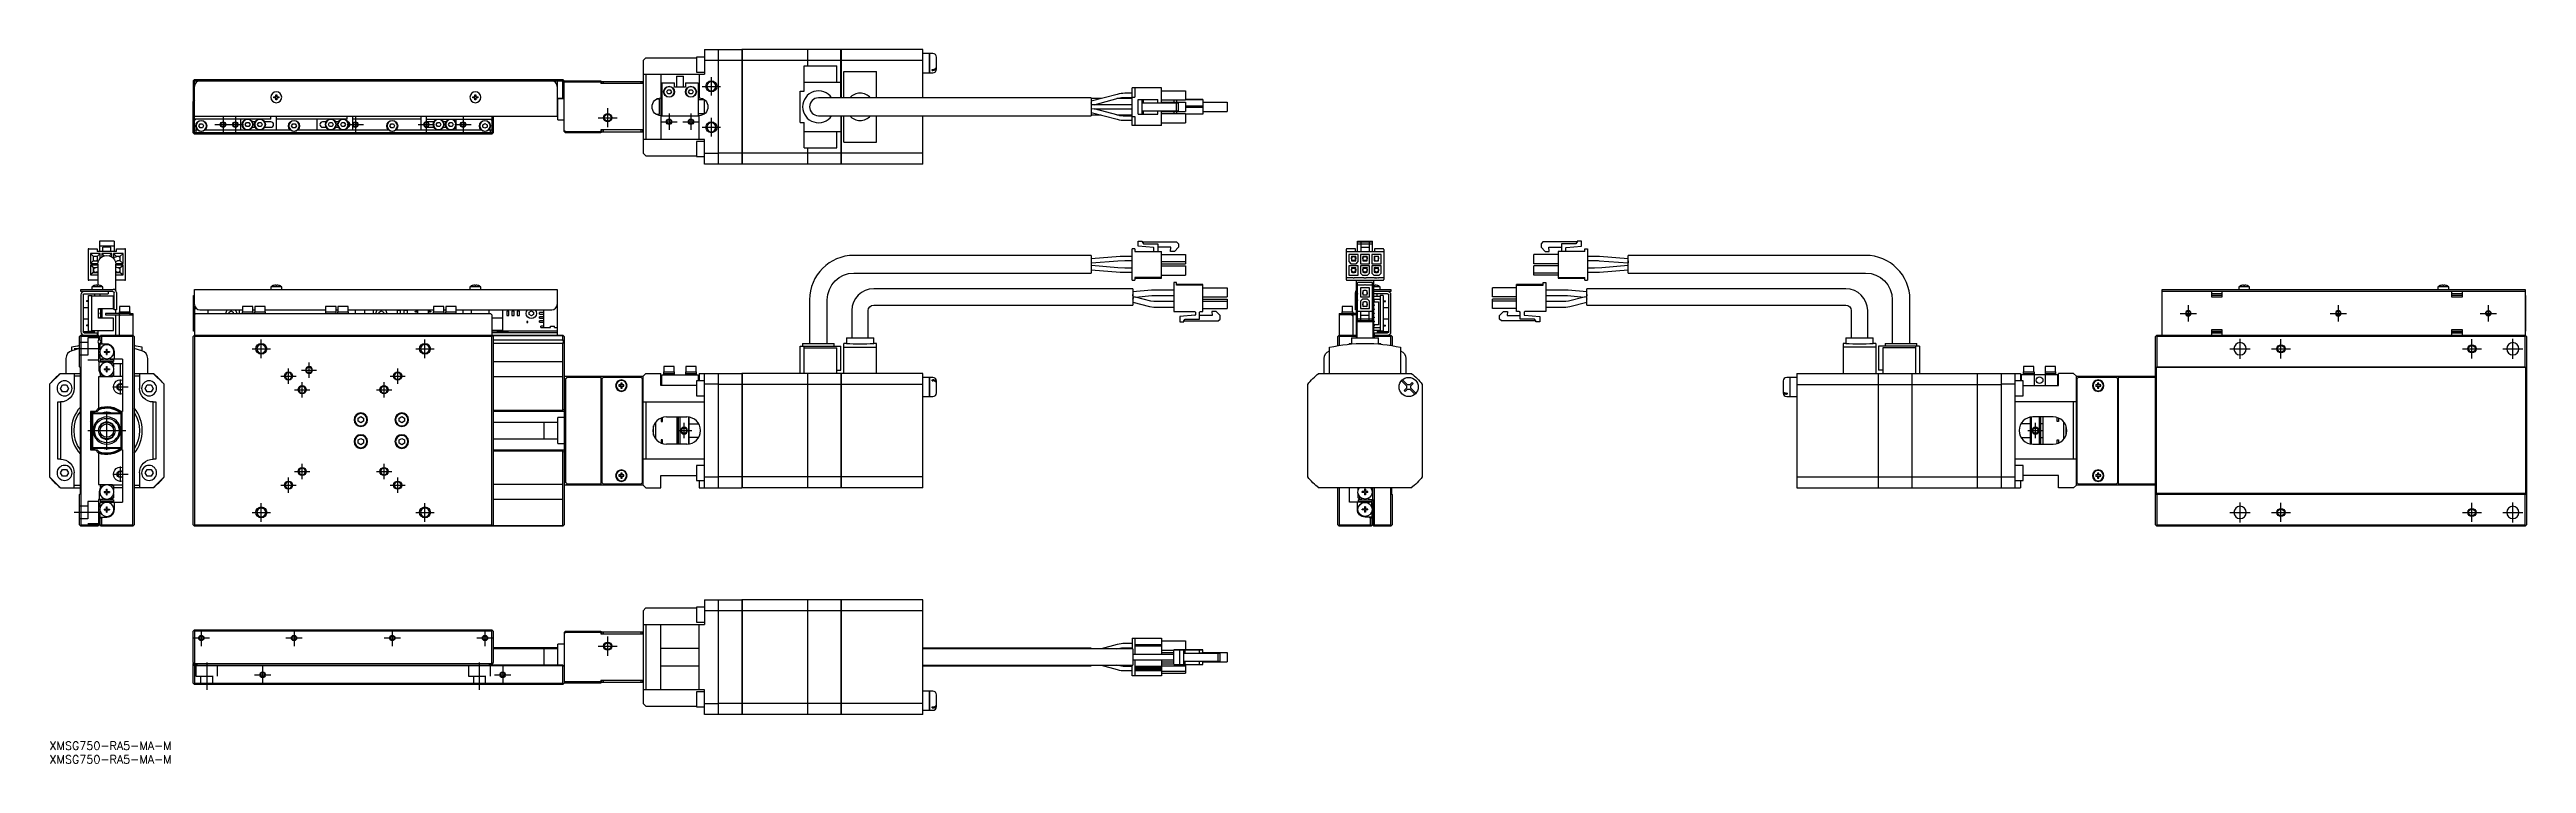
# Model space of a CAD drawing. Extents: x 0 to 908, y -8 to 254.
import ezdxf

# ---------------------------------------------------------------- set-up
doc = ezdxf.new("R2010")
doc.units = 0
doc.header["$LTSCALE"] = 0.5
doc.linetypes.add('CENTER', pattern=[50.8, 31.75, -6.35, 6.35, -6.35])
doc.linetypes.add('DASHED', pattern=[19.05, 12.7, -6.35])
for name, color, linetype in [('MSM_CENTER', 1, 'CENTER'), ('MSM_CONTINUOUS', 7, 'CONTINUOUS'), ('MSM_DASHED', 4, 'DASHED'), ('MSM_NARROW', 5, 'CONTINUOUS'), ('MSM_PART_NUMBER', 7, 'CONTINUOUS')]:
    doc.layers.add(name, color=color, linetype=linetype)
doc.styles.get("Standard").update_dxf_attribs({"font": 'txt.shx', "height": 1, "bigfont": 'bigfont.shx'})

# ---------------------------------------------------------------- blocks, each defined once
blk = doc.blocks.new('*U2')
at = {"layer": 'MSM_PART_NUMBER'}
blk.add_text('XMSG750-RA5-MA-M', height=3, dxfattribs=at).set_placement((0, -3))
blk = doc.blocks.new('*U3')
at = {"layer": 'MSM_PART_NUMBER'}
blk.add_text('XMSG750-RA5-MA-M', height=3, dxfattribs=at).set_placement((0, -8))

msp = doc.modelspace()

# ---------------------------------------------------------------- linework, layer by layer
at = {"layer": 'MSM_CENTER'}
for p, q in [((239.22, 240.25), (246.02, 240.25)), ((242.62, 236.85), (242.62, 243.65)), ((63.62, 229.25), (63.62, 223.25)), ((68.12, 229.25), (68.12, 223.25)), ((112.12, 229.25), (112.12, 223.25)), ((138.12, 229.25), (138.12, 223.25)), ((151.62, 229.25), (151.62, 223.25)), ((201.12, 228.75), (208.12, 228.75)), ((204.62, 225.25), (204.62, 232.25)), ((224.12, 227.25), (230.12, 227.25)), ((227.12, 230.25), (227.12, 224.25)), ((232.12, 227.25), (238.12, 227.25)), ((235.12, 230.25), (235.12, 224.25)), ((242.62, 221.85), (242.62, 228.65)), ((60.62, 226.25), (71.12, 226.25)), ((109.12, 226.25), (115.12, 226.25)), ((135.12, 226.25), (141.12, 226.25)), ((148.62, 226.25), (154.62, 226.25)), ((239.22, 225.25), (246.02, 225.25)), ((781.01, 157.03), (787.01, 157.03)), ((784.01, 160.03), (784.01, 154.03)), ((836.01, 157.03), (842.01, 157.03)), ((839.01, 160.03), (839.01, 154.03)), ((891.01, 157.03), (897.01, 157.03)), ((894.01, 160.03), (894.01, 154.03)), ((77.62, 140.63), (77.62, 147.43)), ((137.62, 140.63), (137.62, 147.43)), ((803.01, 140.33), (803.01, 147.73)), ((818.01, 140.53), (818.01, 147.53)), ((888.01, 140.53), (888.01, 147.53)), ((903.01, 140.33), (903.01, 147.73)), ((19, 144.03), (9, 144.03)), ((74.22, 144.03), (81.02, 144.03)), ((87.62, 131.23), (87.62, 136.83)), ((92.32, 136.23), (97.92, 136.23)), ((95.12, 133.43), (95.12, 139.03)), ((127.62, 131.23), (127.62, 136.83)), ((134.22, 144.03), (141.02, 144.03)), ((799.31, 144.03), (806.71, 144.03)), ((814.51, 144.03), (821.51, 144.03)), ((884.51, 144.03), (891.51, 144.03)), ((899.31, 144.03), (906.71, 144.03)), ((23.2, 130.03), (28.8, 130.03)), ((26, 127.23), (26, 132.83)), ((84.82, 134.03), (90.42, 134.03)), ((89.82, 129.03), (95.42, 129.03)), ((92.62, 126.23), (92.62, 131.83)), ((119.82, 129.03), (125.42, 129.03)), ((122.62, 126.23), (122.62, 131.83)), ((124.82, 134.03), (130.42, 134.03)), ((21, 107.03), (21, 121.03)), ((14, 114.03), (28, 114.03)), ((229.82, 114.03), (235.42, 114.03)), ((232.62, 111.23), (232.62, 116.83)), ((725.21, 114.03), (730.81, 114.03)), ((728.01, 111.23), (728.01, 116.83)), ((26, 95.23), (26, 100.83)), ((92.62, 96.23), (92.62, 101.83)), ((122.62, 96.23), (122.62, 101.83)), ((23.2, 98.03), (28.8, 98.03)), ((84.82, 94.03), (90.42, 94.03)), ((87.62, 91.23), (87.62, 96.83)), ((89.82, 99.03), (95.42, 99.03)), ((119.82, 99.03), (125.42, 99.03)), ((124.82, 94.03), (130.42, 94.03)), ((127.62, 91.23), (127.62, 96.83)), ((19, 84.03), (9, 84.03)), ((74.22, 84.03), (81.02, 84.03)), ((77.62, 80.63), (77.62, 87.43)), ((134.22, 84.03), (141.02, 84.03)), ((137.62, 80.63), (137.62, 87.43)), ((799.31, 84.03), (806.71, 84.03)), ((803.01, 80.33), (803.01, 87.73)), ((814.51, 84.03), (821.51, 84.03)), ((818.01, 80.53), (818.01, 87.53)), ((884.51, 84.03), (891.51, 84.03)), ((888.01, 80.53), (888.01, 87.53)), ((899.31, 84.03), (906.71, 84.03)), ((903.01, 80.33), (903.01, 87.73)), ((52.62, 38), (58.62, 38)), ((55.62, 41), (55.62, 35)), ((86.62, 38), (92.62, 38)), ((89.62, 41), (89.62, 35)), ((122.62, 38), (128.62, 38)), ((125.62, 41), (125.62, 35)), ((156.62, 38), (162.62, 38)), ((159.62, 41), (159.62, 35)), ((204.62, 31.5), (204.62, 38.5)), ((57.62, 29), (57.62, 19)), ((78.12, 27.5), (78.12, 21.5)), ((157.62, 19), (157.62, 29)), ((166.12, 27.5), (166.12, 21.5)), ((201.12, 35), (208.12, 35)), ((75.12, 24.5), (81.12, 24.5)), ((163.12, 24.5), (169.12, 24.5))]:
    msp.add_line(p, q, dxfattribs=at)
at = {"layer": 'MSM_CONTINUOUS'}
for p, q in [((218.62, 250.75), (217.62, 249.75)), ((217.62, 249.75), (217.62, 215.75)), ((218.62, 250.75), (237.12, 250.75)), ((237.12, 251), (237.12, 245.5)), ((240.12, 251), (237.12, 251)), ((237.12, 245.5), (240.12, 245.5)), ((240.12, 253.75), (240.12, 244.75)), ((240.12, 253.75), (253.82, 253.75)), ((245.12, 249.75), (240.12, 249.75)), ((245.12, 253.75), (245.12, 211.75)), ((253.82, 249.72), (245.12, 249.72)), ((253.82, 253.75), (253.82, 211.75)), ((253.87, 253.7), (253.82, 253.7)), ((253.87, 249.46), (253.82, 249.46)), ((253.87, 253.75), (253.87, 211.75)), ((277.82, 253.75), (253.87, 253.75)), ((277.82, 249.72), (253.87, 249.72)), ((276.62, 238.53), (276.62, 247.75)), ((276.62, 247.75), (288.62, 247.75)), ((277.82, 253.75), (277.82, 247.75)), ((277.87, 253.7), (277.82, 253.7)), ((277.87, 249.46), (277.82, 249.46)), ((277.87, 253.75), (277.87, 247.75)), ((290.12, 253.75), (277.87, 253.75)), ((290.12, 249.72), (277.87, 249.72)), ((288.62, 241.75), (288.62, 247.75)), ((290.12, 236), (290.12, 253.75)), ((290.17, 253.7), (290.12, 253.7)), ((290.17, 249.46), (290.12, 249.46)), ((290.17, 253.75), (290.17, 236)), ((320.12, 253.75), (290.17, 253.75)), ((320.12, 249.72), (290.17, 249.72)), ((291.12, 236), (291.12, 245.75)), ((291.12, 245.75), (303.12, 245.75)), ((303.12, 236), (303.12, 245.75)), ((320.12, 236), (320.12, 253.75)), ((322.62, 252.25), (320.12, 252.25)), ((320.12, 245.25), (322.62, 245.25)), ((322.62, 245.25), (322.62, 252.25)), ((322.67, 252.2), (322.62, 252.2)), ((322.62, 245.3), (322.67, 245.3)), ((322.67, 245.25), (322.67, 252.25)), ((323.82, 252.25), (322.67, 252.25)), ((322.67, 245.25), (323.82, 245.25)), ((323.62, 246.46), (323.82, 246.46)), ((323.62, 246.1), (323.62, 246.46)), ((323.62, 246.1), (323.82, 246.1)), ((325.12, 246.55), (325.12, 250.95)), ((52.62, 242.25), (53.12, 242.75)), ((52.62, 242.25), (52.62, 235.05)), ((52.82, 239.45), (52.82, 238.25)), ((52.82, 239.45), (53.12, 239.45)), ((52.82, 238.25), (53.12, 238.25)), ((52.87, 242.5), (53.12, 242.25)), ((53.12, 242.75), (188.12, 242.75)), ((53.12, 223.25), (53.12, 242.25)), ((53.12, 242.25), (188.12, 242.25)), ((82.2, 236.45), (82.92, 236.45)), ((82.92, 236.45), (82.92, 237.18)), ((83.32, 237.18), (83.32, 236.45)), ((83.32, 236.45), (84.05, 236.45)), ((155.2, 236.45), (155.92, 236.45)), ((155.92, 236.45), (155.92, 237.18)), ((156.32, 237.18), (156.32, 236.45)), ((156.32, 236.45), (157.05, 236.45)), ((186.12, 242.25), (186.12, 229.25)), ((188.37, 242.5), (188.12, 242.75)), ((188.12, 242.25), (188.37, 242.5)), ((188.12, 235.95), (188.12, 242.25)), ((188.12, 235.65), (188.62, 236.15)), ((188.37, 242.5), (188.62, 242.25)), ((188.62, 223.75), (188.62, 242.25)), ((188.62, 242.25), (202.12, 242.25)), ((202.12, 241.75), (188.62, 241.75)), ((202.12, 242.25), (202.12, 241.25)), ((217.62, 241.25), (202.12, 241.25)), ((202.42, 241.25), (202.42, 242.05)), ((202.42, 242.05), (217.42, 242.05)), ((202.92, 242.05), (202.92, 241.25)), ((216.92, 241.25), (216.92, 242.05)), ((217.42, 242.05), (217.42, 241.25)), ((217.62, 244.75), (240.12, 244.75)), ((218.62, 244.75), (218.62, 220.75)), ((224.12, 244.75), (224.12, 236)), ((224.42, 241.5), (224.42, 229.5)), ((224.42, 241.5), (229.12, 241.5)), ((226.26, 238.25), (226.69, 239)), ((226.69, 237.5), (226.26, 238.25)), ((226.69, 239), (227.56, 239)), ((227.56, 237.5), (226.69, 237.5)), ((227.56, 239), (227.99, 238.25)), ((227.99, 238.25), (227.56, 237.5)), ((229.12, 240), (229.12, 241.5)), ((233.12, 240), (229.12, 240)), ((229.87, 244), (232.37, 244)), ((229.87, 244), (229.87, 240)), ((232.37, 240), (232.37, 244)), ((233.12, 241.5), (237.82, 241.5)), ((233.12, 241.5), (233.12, 240)), ((234.26, 238.25), (234.69, 239)), ((234.69, 237.5), (234.26, 238.25)), ((234.69, 239), (235.56, 239)), ((235.56, 237.5), (234.69, 237.5)), ((235.56, 239), (235.99, 238.25)), ((235.99, 238.25), (235.56, 237.5)), ((237.82, 241.5), (237.82, 229.5)), ((238.12, 244.75), (238.12, 236)), ((275.12, 226.97), (275.12, 238.53)), ((275.12, 238.53), (276.62, 238.53)), ((276.62, 241.75), (290.12, 241.75)), ((391.36, 237.32), (381.87, 234.77)), ((396.87, 237.7), (394.25, 237.7)), ((394.25, 236.2), (396.87, 236.2)), ((407.57, 239.65), (396.87, 239.65)), ((396.87, 225.85), (396.87, 239.65)), ((396.87, 236.25), (397.87, 236.25)), ((397.87, 239.65), (397.87, 236.25)), ((407.57, 234.25), (407.57, 239.65)), ((407.57, 238.65), (416.47, 238.65)), ((416.47, 238.65), (416.47, 235.25)), ((53.12, 235.75), (52.62, 235.75)), ((53.12, 235.55), (52.62, 235.55)), ((53.12, 235.25), (52.62, 234.75)), ((52.72, 234.95), (52.62, 235.05)), ((52.62, 223.25), (52.62, 234.75)), ((52.72, 234.85), (52.72, 235.05)), ((53.12, 235.95), (52.92, 235.75)), ((53.12, 235.35), (53.02, 235.35)), ((53.12, 235.05), (53.02, 235.15)), ((186.12, 229.25), (53.12, 229.25)), ((53.12, 227.75), (53.62, 228.25)), ((81.12, 228.25), (53.12, 228.25)), ((70.12, 224.25), (70.12, 228.25)), ((75.39, 227.25), (74.36, 227.25)), ((81.12, 227.25), (78.86, 227.25)), ((81.12, 228.25), (81.12, 229.25)), ((82.92, 236.05), (82.2, 236.05)), ((82.92, 235.32), (82.92, 236.05)), ((83.12, 229.25), (83.12, 224.25)), ((109.12, 228.25), (83.12, 228.25)), ((83.32, 236.05), (83.32, 235.32)), ((84.05, 236.05), (83.32, 236.05)), ((98.12, 224.25), (98.12, 228.25)), ((101.39, 227.25), (100.12, 227.25)), ((105.89, 227.25), (104.86, 227.25)), ((109.12, 228.25), (109.12, 229.25)), ((111.12, 229.25), (111.12, 224.25)), ((136.12, 228.25), (111.12, 228.25)), ((136.12, 229.25), (136.12, 224.25)), ((138.12, 229.25), (138.12, 228.25)), ((138.12, 228.25), (162.12, 228.25)), ((140.89, 227.25), (138.12, 227.25)), ((145.39, 227.25), (144.36, 227.25)), ((149.12, 224.25), (149.12, 228.25)), ((155.92, 236.05), (155.2, 236.05)), ((155.92, 235.32), (155.92, 236.05)), ((156.32, 236.05), (156.32, 235.32)), ((157.05, 236.05), (156.32, 236.05)), ((161.62, 228.25), (162.12, 227.75)), ((162.12, 229.25), (162.12, 223.25)), ((162.62, 229.25), (162.62, 223.25)), ((186.12, 235.95), (188.12, 235.95)), ((188.22, 235.75), (186.12, 235.75)), ((188.12, 235.65), (186.12, 235.65)), ((186.12, 229.75), (186.32, 229.75)), ((186.32, 228), (186.32, 235.65)), ((186.32, 228), (188.62, 228)), ((188.27, 235.8), (188.12, 235.95)), ((223.62, 235.5), (222.39, 235.5)), ((222.39, 230), (223.62, 230)), ((223.62, 230), (223.62, 235.5)), ((224.42, 236), (224.12, 236)), ((224.12, 229.5), (224.12, 220.75)), ((224.12, 229.5), (238.12, 229.5)), ((224.22, 229.5), (224.22, 236)), ((234.42, 226.95), (234.42, 227.6)), ((238.12, 236), (237.82, 236)), ((240.12, 235.25), (237.82, 235.25)), ((237.82, 230.25), (240.12, 230.25)), ((238.12, 220.75), (238.12, 229.5)), ((240.12, 230.19), (240.12, 235.31)), ((381.87, 236), (281.87, 236)), ((281.87, 229.5), (381.87, 229.5)), ((290.12, 229.5), (290.12, 211.75)), ((290.17, 229.5), (290.17, 211.75)), ((291.12, 219.75), (291.12, 229.5)), ((303.12, 219.75), (303.12, 229.5)), ((320.12, 211.75), (320.12, 229.5)), ((381.87, 236), (381.87, 229.5)), ((385.5, 235.75), (381.87, 235.75)), ((396.87, 233.5), (381.87, 233.5)), ((381.87, 232), (381.97, 232)), ((381.87, 230.72), (391.36, 228.18)), ((381.87, 229.75), (385.5, 229.75)), ((382.01, 232.11), (382.9, 232)), ((382.9, 233.5), (391.75, 235.87)), ((382.9, 232), (396.87, 232)), ((391.75, 229.63), (382.9, 232)), ((396.87, 235.75), (391.29, 235.75)), ((391.29, 229.75), (396.87, 229.75)), ((396.87, 229.3), (394.24, 229.3)), ((394.24, 227.8), (396.87, 227.8)), ((396.87, 229.25), (397.87, 229.25)), ((397.87, 229.25), (397.87, 225.85)), ((399.07, 230.05), (399.07, 235.45)), ((399.07, 235.45), (406.32, 235.45)), ((399.07, 230.05), (406.32, 230.05)), ((400.57, 230.05), (400.57, 235.45)), ((400.57, 234.25), (413.87, 234.25)), ((400.57, 231.25), (413.87, 231.25)), ((401.07, 234.25), (401.07, 235.45)), ((401.07, 230.05), (401.07, 231.25)), ((406.32, 234.25), (406.32, 235.45)), ((406.32, 230.05), (406.32, 231.25)), ((407.57, 235.25), (416.47, 235.25)), ((407.57, 234.45), (416.47, 234.45)), ((407.57, 225.85), (407.57, 231.25)), ((407.57, 231.05), (416.47, 231.05)), ((407.57, 230.25), (416.47, 230.25)), ((412.12, 235.25), (412.12, 234.45)), ((412.12, 231.05), (412.12, 230.25)), ((413.12, 235.25), (413.12, 234.45)), ((413.12, 231.05), (413.12, 230.25)), ((413.17, 231.25), (413.17, 234.25)), ((413.87, 231.25), (413.87, 234.25)), ((416.47, 235.45), (419.77, 235.45)), ((419.89, 235.45), (416.47, 235.45)), ((416.47, 235.45), (421.57, 235.45)), ((422.82, 235.45), (416.47, 235.45)), ((416.47, 234.45), (416.47, 231.05)), ((422.82, 233), (416.47, 233)), ((422.82, 232.5), (416.47, 232.5)), ((416.47, 230.25), (416.47, 226.85)), ((422.82, 230.05), (416.47, 230.05)), ((419.77, 235.45), (420.07, 235.45)), ((420.07, 235.45), (419.89, 235.45)), ((421.57, 235.45), (421.87, 235.45)), ((421.87, 235.45), (422.82, 235.45)), ((422.82, 235.45), (422.82, 235.45)), ((422.82, 235.45), (422.82, 230.05)), ((422.82, 234.45), (431.72, 234.45)), ((422.82, 234.45), (431.72, 234.45)), ((422.82, 234.45), (431.72, 234.45)), ((422.82, 231.05), (431.72, 231.05)), ((431.72, 234.45), (431.72, 231.05)), ((52.62, 223.25), (53.12, 222.75)), ((52.87, 223), (53.12, 223.25)), ((53.12, 224.25), (54.3, 224.25)), ((162.12, 223.25), (53.12, 223.25)), ((162.12, 222.75), (53.12, 222.75)), ((53.62, 224.25), (53.62, 223.25)), ((54.76, 225.75), (55.19, 226.5)), ((55.19, 225), (54.76, 225.75)), ((55.19, 226.5), (56.06, 226.5)), ((56.06, 225), (55.19, 225)), ((56.06, 226.5), (56.49, 225.75)), ((56.49, 225.75), (56.06, 225)), ((56.95, 224.25), (88.3, 224.25)), ((71.76, 226.25), (72.19, 227)), ((72.19, 225.5), (71.76, 226.25)), ((72.19, 227), (73.06, 227)), ((73.06, 225.5), (72.19, 225.5)), ((73.06, 227), (73.49, 226.25)), ((73.49, 226.25), (73.06, 225.5)), ((74.36, 225.25), (75.39, 225.25)), ((76.26, 226.25), (76.69, 227)), ((76.69, 225.5), (76.26, 226.25)), ((76.69, 227), (77.56, 227)), ((77.56, 225.5), (76.69, 225.5)), ((77.56, 227), (77.99, 226.25)), ((77.99, 226.25), (77.56, 225.5)), ((78.86, 225.25), (81.12, 225.25)), ((88.76, 225.75), (89.19, 226.5)), ((89.19, 225), (88.76, 225.75)), ((89.19, 226.5), (90.06, 226.5)), ((90.06, 225), (89.19, 225)), ((90.06, 226.5), (90.49, 225.75)), ((90.49, 225.75), (90.06, 225)), ((90.95, 224.25), (124.3, 224.25)), ((100.12, 225.25), (101.39, 225.25)), ((102.26, 226.25), (102.69, 227)), ((102.69, 225.5), (102.26, 226.25)), ((102.69, 227), (103.56, 227)), ((103.56, 225.5), (102.69, 225.5)), ((103.56, 227), (103.99, 226.25)), ((103.99, 226.25), (103.56, 225.5)), ((104.86, 225.25), (105.89, 225.25)), ((106.76, 226.25), (107.19, 227)), ((107.19, 225.5), (106.76, 226.25)), ((107.19, 227), (108.06, 227)), ((108.06, 225.5), (107.19, 225.5)), ((108.06, 227), (108.49, 226.25)), ((108.49, 226.25), (108.06, 225.5)), ((124.76, 225.75), (125.19, 226.5)), ((125.19, 225), (124.76, 225.75)), ((125.19, 226.5), (126.06, 226.5)), ((126.06, 225), (125.19, 225)), ((126.06, 226.5), (126.49, 225.75)), ((126.49, 225.75), (126.06, 225)), ((126.95, 224.25), (158.3, 224.25)), ((138.12, 225.25), (140.89, 225.25)), ((141.76, 226.25), (142.19, 227)), ((142.19, 225.5), (141.76, 226.25)), ((142.19, 227), (143.06, 227)), ((143.06, 225.5), (142.19, 225.5)), ((143.06, 227), (143.49, 226.25)), ((143.49, 226.25), (143.06, 225.5)), ((144.36, 225.25), (145.39, 225.25)), ((146.26, 226.25), (146.69, 227)), ((146.69, 225.5), (146.26, 226.25)), ((146.69, 227), (147.56, 227)), ((147.56, 225.5), (146.69, 225.5)), ((147.56, 227), (147.99, 226.25)), ((147.99, 226.25), (147.56, 225.5)), ((158.87, 226.18), (159.62, 226.61)), ((158.87, 225.31), (158.87, 226.18)), ((159.62, 224.88), (158.87, 225.31)), ((159.62, 226.61), (160.37, 226.18)), ((160.37, 225.31), (159.62, 224.88)), ((160.37, 226.18), (160.37, 225.31)), ((160.95, 224.25), (162.12, 224.25)), ((161.62, 223.25), (161.62, 224.25)), ((162.12, 223.25), (162.37, 223)), ((162.12, 222.75), (162.62, 223.25)), ((188.62, 224.05), (189.24, 223.75)), ((189.12, 223.25), (188.62, 223.75)), ((202.12, 223.25), (189.12, 223.25)), ((189.24, 223.75), (202.12, 223.75)), ((189.24, 223.75), (189.74, 223.25)), ((217.62, 224.25), (202.12, 224.25)), ((202.12, 224.25), (202.12, 223.25)), ((202.42, 223.45), (202.42, 224.25)), ((217.42, 223.45), (202.42, 223.45)), ((202.92, 224.25), (202.92, 223.45)), ((216.92, 223.45), (216.92, 224.25)), ((217.42, 224.25), (217.42, 223.45)), ((240.12, 220.75), (217.62, 220.75)), ((234.42, 226.95), (234.41, 226.93)), ((237.12, 220), (237.12, 214.5)), ((240.12, 220), (237.12, 220)), ((240.12, 211.75), (240.12, 220.75)), ((275.12, 226.97), (276.62, 226.97)), ((276.62, 217.75), (276.62, 226.97)), ((276.62, 223.75), (290.12, 223.75)), ((288.62, 217.75), (288.62, 223.75)), ((291.12, 219.75), (303.12, 219.75)), ((407.57, 225.85), (396.87, 225.85)), ((407.57, 226.85), (416.47, 226.85)), ((217.62, 215.75), (218.62, 214.75)), ((218.62, 214.75), (237.12, 214.75)), ((237.12, 214.5), (240.12, 214.5)), ((240.12, 215.75), (245.12, 215.75)), ((253.82, 211.75), (240.12, 211.75)), ((253.82, 215.78), (245.12, 215.78)), ((253.87, 216.03), (253.82, 216.03)), ((253.87, 211.8), (253.82, 211.8)), ((277.82, 215.78), (253.87, 215.78)), ((277.82, 211.75), (253.87, 211.75)), ((276.62, 217.75), (288.62, 217.75)), ((277.82, 217.75), (277.82, 211.75)), ((277.87, 216.03), (277.82, 216.03)), ((277.87, 211.8), (277.82, 211.8)), ((277.87, 217.75), (277.87, 211.75)), ((290.12, 215.78), (277.87, 215.78)), ((290.12, 211.75), (277.87, 211.75)), ((290.17, 216.03), (290.12, 216.03)), ((290.17, 211.8), (290.12, 211.8)), ((320.12, 215.78), (290.17, 215.78)), ((320.12, 211.75), (290.17, 211.75)), ((23.7, 183.53), (18.3, 183.53)), ((18.3, 183.53), (18.3, 179.73)), ((23.7, 181.61), (18.3, 181.61)), ((23.7, 183.53), (23.7, 179.73)), ((399.07, 181.61), (399.07, 183.53)), ((399.07, 183.53), (400.57, 183.53)), ((404.64, 181.12), (399.07, 181.61)), ((400.57, 183.53), (400.57, 183.23)), ((400.57, 183.23), (401.07, 182.53)), ((400.57, 183.23), (413.17, 183.23)), ((401.07, 182.53), (406.32, 182.53)), ((406.32, 182.53), (406.32, 180.03)), ((413.17, 183.23), (413.87, 182.53)), ((413.87, 182.53), (413.87, 181.23)), ((479.54, 179.73), (479.54, 183.53)), ((479.54, 183.53), (484.94, 183.53)), ((479.54, 183.23), (484.94, 183.23)), ((479.54, 182.53), (484.94, 182.53)), ((480.74, 183.23), (480.74, 179.73)), ((483.74, 183.23), (483.74, 179.73)), ((484.94, 179.73), (484.94, 183.53)), ((547.46, 183.23), (546.76, 182.53)), ((546.76, 182.53), (546.76, 181.23)), ((560.06, 183.23), (547.46, 183.23)), ((554.31, 182.53), (554.31, 180.03)), ((559.56, 182.53), (554.31, 182.53)), ((555.99, 181.12), (561.56, 181.61)), ((560.06, 183.23), (559.56, 182.53)), ((560.06, 183.53), (560.06, 183.23)), ((561.56, 183.53), (560.06, 183.53)), ((561.56, 181.61), (561.56, 183.53)), ((14.1, 180.43), (14.1, 169.43)), ((14.4, 180.73), (17.5, 180.73)), ((18.6, 178.93), (15, 178.93)), ((15, 178.93), (15, 175.28)), ((16.05, 177.98), (15, 178.93)), ((16.05, 176.23), (15, 175.28)), ((15, 175.28), (17.76, 175.28)), ((15, 174.68), (15, 171.13)), ((17.75, 174.68), (15, 174.68)), ((16.05, 173.78), (15, 174.68)), ((16.05, 177.98), (16.05, 176.23)), ((16.05, 177.98), (17.55, 177.98)), ((16.42, 176.23), (16.05, 176.6)), ((16.05, 176.23), (17.55, 176.23)), ((16.05, 173.78), (17.11, 173.78)), ((16.05, 173.78), (16.05, 172.03)), ((17.75, 173.96), (16.59, 173.62)), ((17.55, 176.6), (17.17, 176.23)), ((17.5, 180.73), (17.5, 179.73)), ((24.5, 179.73), (17.5, 179.73)), ((17.55, 177.98), (18.6, 178.93)), ((17.55, 176.23), (17.55, 177.98)), ((17.55, 176.23), (17.88, 175.93)), ((17.75, 175.03), (17.75, 167.41)), ((18.6, 177.22), (18.6, 178.93)), ((22.8, 178.93), (19.2, 178.93)), ((19.2, 178.93), (19.2, 177.73)), ((20.07, 178.14), (19.2, 178.93)), ((22.5, 181.23), (19.5, 181.23)), ((19.5, 179.73), (19.5, 181.23)), ((21.93, 178.14), (22.8, 178.93)), ((22.5, 179.73), (22.5, 181.23)), ((22.8, 177.73), (22.8, 178.93)), ((25, 177.82), (23.28, 177.34)), ((27, 178.93), (23.4, 178.93)), ((23.4, 178.93), (23.4, 177.38)), ((24.45, 177.98), (23.4, 178.93)), ((24.1, 176.01), (25.4, 176.38)), ((24.27, 176.06), (24.12, 175.93)), ((24.24, 175.28), (27, 175.28)), ((24.25, 165.36), (24.25, 175.03)), ((27, 174.68), (24.25, 174.68)), ((25.41, 173.62), (24.25, 173.96)), ((24.45, 177.67), (24.45, 177.98)), ((24.45, 177.98), (25.95, 177.98)), ((24.5, 179.73), (24.5, 180.73)), ((24.5, 180.73), (27.6, 180.73)), ((25.95, 176.23), (24.86, 176.23)), ((24.89, 173.78), (25.95, 173.78)), ((25.95, 176.6), (25.57, 176.23)), ((25.95, 177.98), (27, 178.93)), ((25.95, 176.23), (25.95, 177.98)), ((25.95, 176.23), (27, 175.28)), ((25.95, 173.78), (27, 174.68)), ((25.95, 172.03), (25.95, 173.78)), ((27, 175.28), (27, 178.93)), ((27, 171.13), (27, 174.68)), ((27.9, 169.43), (27.9, 180.43)), ((381.87, 178.28), (294.87, 178.28)), ((381.87, 178.28), (381.87, 171.78)), ((392.44, 177.82), (381.87, 177.03)), ((381.87, 173.02), (392.42, 172.18)), ((381.93, 175.53), (391.61, 176.25)), ((391.61, 173.75), (381.93, 174.52)), ((391.61, 176.25), (394.24, 176.35)), ((394.25, 173.65), (391.61, 173.75)), ((396.87, 177.85), (393.25, 177.85)), ((394.24, 176.35), (396.87, 176.35)), ((396.87, 173.65), (394.25, 173.65)), ((397.87, 180.73), (396.87, 180.73)), ((396.87, 169.13), (396.87, 180.73)), ((397.87, 180.73), (397.87, 179.73)), ((397.87, 179.73), (407.57, 179.73)), ((404.82, 180.03), (404.82, 180.93)), ((411, 181.23), (406.32, 181.23)), ((407.57, 169.88), (407.57, 179.73)), ((407.57, 178.63), (416.47, 178.63)), ((407.57, 175.98), (416.47, 175.98)), ((407.57, 175.23), (416.47, 175.23)), ((407.57, 174.43), (416.47, 174.43)), ((410.87, 179.73), (411, 181.23)), ((412.37, 179.73), (410.87, 179.73)), ((413.87, 181.23), (412.37, 179.73)), ((416.47, 178.63), (416.47, 175.23)), ((416.47, 174.43), (416.47, 171.03)), ((475.34, 180.43), (475.34, 169.43)), ((475.34, 179.73), (489.14, 179.73)), ((478.74, 180.73), (475.64, 180.73)), ((479.74, 178.63), (476.34, 178.63)), ((476.34, 178.63), (476.34, 175.98)), ((476.34, 175.98), (477.09, 175.23)), ((479.74, 174.43), (476.34, 174.43)), ((476.34, 174.43), (476.34, 171.03)), ((477.09, 175.23), (478.99, 175.23)), ((477.14, 177.48), (477.14, 176.98)), ((477.29, 177.48), (477.14, 177.48)), ((477.14, 176.98), (477.29, 176.98)), ((477.29, 173.28), (477.14, 173.28)), ((477.14, 173.28), (477.14, 172.78)), ((477.14, 172.78), (477.29, 172.78)), ((477.24, 177.98), (477.24, 177.48)), ((477.24, 177.98), (478.84, 177.98)), ((477.24, 176.98), (477.24, 176.33)), ((477.24, 176.33), (477.56, 176.33)), ((477.24, 173.78), (477.24, 173.28)), ((477.24, 173.78), (478.84, 173.78)), ((477.24, 172.78), (477.24, 172.13)), ((477.29, 177.98), (477.29, 176.6)), ((477.29, 176.6), (477.66, 176.23)), ((477.29, 173.78), (477.29, 172.4)), ((477.66, 176.23), (478.41, 176.23)), ((477.83, 173.62), (478.35, 173.78)), ((478.38, 176.23), (477.84, 176.38)), ((478.24, 177.82), (478.79, 177.67)), ((478.41, 176.23), (478.79, 176.6)), ((478.51, 176.33), (478.84, 176.33)), ((478.74, 179.73), (478.74, 180.73)), ((478.79, 176.6), (478.79, 177.98)), ((478.79, 177.48), (478.94, 177.48)), ((478.79, 176.98), (478.94, 176.98)), ((478.79, 172.4), (478.79, 173.78)), ((478.79, 173.28), (478.94, 173.28)), ((478.79, 172.78), (478.94, 172.78)), ((478.84, 177.48), (478.84, 177.98)), ((478.84, 176.33), (478.84, 176.98)), ((478.84, 173.28), (478.84, 173.78)), ((478.84, 172.13), (478.84, 172.78)), ((478.94, 176.98), (478.94, 177.48)), ((478.94, 172.78), (478.94, 173.28)), ((478.99, 175.23), (479.74, 175.98)), ((479.74, 175.98), (479.74, 178.63)), ((479.74, 171.03), (479.74, 174.43)), ((483.94, 178.63), (480.54, 178.63)), ((480.54, 178.63), (480.54, 175.23)), ((480.54, 175.23), (483.94, 175.23)), ((483.94, 174.43), (480.54, 174.43)), ((480.54, 174.43), (480.54, 171.78)), ((480.74, 181.23), (483.74, 181.23)), ((481.34, 177.48), (481.34, 176.98)), ((481.49, 177.48), (481.34, 177.48)), ((481.34, 176.98), (481.49, 176.98)), ((481.34, 173.28), (481.34, 172.78)), ((481.49, 173.28), (481.34, 173.28)), ((481.34, 172.78), (481.49, 172.78)), ((481.44, 177.98), (481.44, 177.48)), ((481.44, 177.98), (483.04, 177.98)), ((481.44, 176.98), (481.44, 176.33)), ((481.44, 176.33), (481.76, 176.33)), ((481.44, 173.78), (481.44, 173.28)), ((481.44, 173.78), (483.04, 173.78)), ((481.44, 172.78), (481.44, 172.13)), ((481.49, 177.98), (481.49, 176.6)), ((481.49, 176.6), (481.86, 176.23)), ((481.49, 173.78), (481.49, 172.4)), ((481.49, 173.78), (481.49, 173.69)), ((481.86, 176.23), (482.61, 176.23)), ((482.61, 176.23), (482.99, 176.6)), ((482.71, 176.33), (483.04, 176.33)), ((482.98, 173.78), (482.99, 173.69)), ((482.99, 176.6), (482.99, 177.98)), ((482.99, 177.48), (483.14, 177.48)), ((482.99, 176.98), (483.14, 176.98)), ((482.99, 172.4), (482.99, 173.78)), ((482.99, 173.28), (483.14, 173.28)), ((482.99, 172.78), (483.14, 172.78)), ((483.04, 177.48), (483.04, 177.98)), ((483.04, 176.33), (483.04, 176.98)), ((483.04, 173.28), (483.04, 173.78)), ((483.04, 172.13), (483.04, 172.78)), ((483.14, 176.98), (483.14, 177.48)), ((483.14, 172.78), (483.14, 173.28)), ((483.94, 175.23), (483.94, 178.63)), ((483.94, 171.78), (483.94, 174.43)), ((484.74, 178.63), (484.74, 175.23)), ((488.14, 178.63), (484.74, 178.63)), ((484.74, 175.23), (488.14, 175.23)), ((484.74, 174.43), (484.74, 171.78)), ((488.14, 174.43), (484.74, 174.43)), ((485.69, 177.48), (485.54, 177.48)), ((485.54, 177.48), (485.54, 176.98)), ((485.54, 176.98), (485.69, 176.98)), ((485.69, 173.28), (485.54, 173.28)), ((485.54, 173.28), (485.54, 172.78)), ((485.54, 172.78), (485.69, 172.78)), ((485.64, 177.98), (485.64, 177.48)), ((485.64, 177.98), (487.24, 177.98)), ((485.64, 176.98), (485.64, 176.33)), ((485.64, 176.33), (485.96, 176.33)), ((485.64, 173.78), (485.64, 173.28)), ((485.64, 173.78), (487.24, 173.78)), ((485.64, 172.78), (485.64, 172.13)), ((485.69, 177.98), (485.69, 176.6)), ((485.69, 176.6), (486.06, 176.23)), ((485.69, 173.78), (485.69, 172.4)), ((485.74, 180.73), (485.74, 179.73)), ((488.84, 180.73), (485.74, 180.73)), ((486.06, 176.23), (486.81, 176.23)), ((486.65, 173.62), (486.13, 173.78)), ((486.81, 176.23), (487.19, 176.6)), ((486.91, 176.33), (487.24, 176.33)), ((487.19, 176.6), (487.19, 177.98)), ((487.19, 177.48), (487.34, 177.48)), ((487.19, 176.98), (487.34, 176.98)), ((487.19, 172.4), (487.19, 173.78)), ((487.19, 173.28), (487.34, 173.28)), ((487.19, 172.78), (487.34, 172.78)), ((487.24, 177.48), (487.24, 177.98)), ((487.24, 176.33), (487.24, 176.98)), ((487.24, 173.28), (487.24, 173.78)), ((487.24, 172.13), (487.24, 172.78)), ((487.34, 176.98), (487.34, 177.48)), ((487.34, 172.78), (487.34, 173.28)), ((488.14, 175.23), (488.14, 178.63)), ((488.14, 171.78), (488.14, 174.43)), ((489.14, 180.43), (489.14, 169.43)), ((553.06, 178.63), (544.16, 178.63)), ((544.16, 175.23), (544.16, 178.63)), ((553.06, 175.23), (544.16, 175.23)), ((544.16, 171.03), (544.16, 174.43)), ((553.06, 174.43), (544.16, 174.43)), ((546.76, 181.23), (548.26, 179.73)), ((548.26, 179.73), (549.76, 179.73)), ((549.63, 181.23), (554.31, 181.23)), ((549.76, 179.73), (549.63, 181.23)), ((562.76, 179.73), (553.06, 179.73)), ((553.06, 179.73), (553.06, 169.88)), ((555.81, 180.03), (555.81, 180.93)), ((562.76, 179.73), (562.76, 180.73)), ((562.76, 180.73), (563.76, 180.73)), ((563.76, 180.73), (563.76, 169.13)), ((567.38, 177.85), (563.76, 177.85)), ((563.76, 176.35), (567.38, 176.35)), ((566.39, 173.65), (563.76, 173.65)), ((569.02, 173.75), (566.39, 173.65)), ((568.07, 176.32), (578.7, 175.53)), ((578.76, 177.03), (568.19, 177.82)), ((568.21, 172.18), (578.76, 173.02)), ((578.7, 174.52), (569.02, 173.75)), ((578.76, 176.28), (578.7, 175.53)), ((578.76, 171.78), (578.76, 178.28)), ((665.76, 178.28), (578.76, 178.28)), ((11.5, 165.03), (11.5, 165.83)), ((11.5, 165.83), (23.3, 165.83)), ((23.2, 165.03), (11.5, 165.03)), ((11.5, 163.83), (11.5, 150.23)), ((12.3, 163.83), (12.3, 150.23)), ((12.7, 164.23), (21.5, 164.23)), ((14.3, 150.53), (14.3, 163.53)), ((14.3, 163.53), (15.5, 163.53)), ((17.75, 169.13), (14.4, 169.13)), ((16.05, 172.03), (15, 171.13)), ((15, 171.13), (17.75, 171.13)), ((19.5, 166.72), (15.5, 166.72)), ((15.5, 166.72), (15.5, 165.83)), ((15.5, 150.53), (15.5, 163.53)), ((16.42, 172.03), (16.05, 172.4)), ((16.05, 172.03), (17.55, 172.03)), ((16.5, 164.23), (16.5, 163.28)), ((16.57, 167.28), (16.55, 167.28)), ((17.01, 172.18), (17.75, 172.4)), ((17.46, 172.32), (17.17, 172.03)), ((17.3, 167.28), (17.3, 167.41)), ((17.7, 167.28), (17.3, 167.28)), ((17.55, 172.03), (17.55, 172.34)), ((17.55, 172.03), (17.75, 171.85)), ((17.7, 167.41), (17.7, 167.28)), ((18.45, 167.28), (18.43, 167.28)), ((18.5, 163.28), (18.5, 164.23)), ((19.5, 165.83), (19.5, 166.72)), ((21.5, 165.03), (21.5, 164.23)), ((23.7, 158.33), (23.7, 164.53)), ((24.25, 172.4), (24.99, 172.18)), ((24.45, 172.03), (24.25, 171.85)), ((24.25, 171.13), (27, 171.13)), ((27.6, 169.13), (24.25, 169.13)), ((24.45, 172.34), (24.45, 172.03)), ((24.45, 172.03), (25.95, 172.03)), ((24.5, 164.63), (24.5, 158.33)), ((24.82, 172.03), (24.54, 172.32)), ((25.95, 172.4), (25.57, 172.03)), ((25.95, 172.03), (27, 171.13)), ((52.82, 150.53), (52.82, 163.53)), ((52.82, 163.53), (53.12, 163.53)), ((53.12, 160.33), (53.12, 165.83)), ((53.12, 165.83), (186.12, 165.83)), ((85.12, 166.72), (81.12, 166.72)), ((81.12, 166.72), (81.12, 165.83)), ((82.2, 167.28), (82.17, 167.28)), ((82.92, 167.28), (82.92, 167.41)), ((83.32, 167.28), (82.92, 167.28)), ((83.32, 167.41), (83.32, 167.28)), ((84.07, 167.28), (84.05, 167.28)), ((85.12, 165.83), (85.12, 166.72)), ((158.12, 166.72), (154.12, 166.72)), ((154.12, 166.72), (154.12, 165.83)), ((155.2, 167.28), (155.17, 167.28)), ((155.92, 167.28), (155.92, 167.41)), ((156.32, 167.28), (155.92, 167.28)), ((156.32, 167.41), (156.32, 167.28)), ((157.07, 167.28), (157.05, 167.28)), ((158.12, 165.83), (158.12, 166.72)), ((186.12, 165.83), (186.12, 149.03)), ((294.87, 171.78), (381.87, 171.78)), ((397.12, 166.03), (302.12, 166.03)), ((393.27, 172.15), (396.87, 172.15)), ((396.87, 169.13), (397.87, 169.13)), ((397.12, 166.03), (397.12, 160.03)), ((403.93, 165.54), (397.12, 164.88)), ((397.22, 162.88), (397.12, 163.88)), ((407.57, 170.13), (397.87, 170.13)), ((397.87, 170.13), (397.87, 169.13)), ((397.87, 169.88), (407.57, 169.88)), ((398.07, 162.96), (404.12, 163.55)), ((404.22, 165.55), (403.93, 165.54)), ((404.12, 163.55), (404.22, 163.55)), ((412.12, 165.55), (404.22, 165.55)), ((404.22, 163.55), (412.12, 163.55)), ((407.57, 171.03), (416.47, 171.03)), ((413.12, 168.33), (412.12, 168.33)), ((413.12, 168.33), (412.12, 168.33)), ((412.12, 168.33), (412.12, 157.73)), ((413.12, 167.33), (413.12, 168.33)), ((422.82, 167.58), (413.12, 167.58)), ((422.82, 167.33), (413.12, 167.33)), ((422.82, 167.33), (413.12, 167.33)), ((422.82, 167.33), (422.82, 167.58)), ((422.82, 157.73), (422.82, 167.33)), ((422.82, 166.43), (431.72, 166.43)), ((422.82, 166.43), (431.72, 166.43)), ((431.72, 166.43), (431.72, 163.03)), ((475.34, 170.13), (477.79, 170.13)), ((475.64, 169.13), (488.84, 169.13)), ((476.34, 171.03), (479.74, 171.03)), ((477.24, 172.13), (477.56, 172.13)), ((477.29, 172.4), (477.56, 172.13)), ((477.56, 172.13), (477.66, 172.03)), ((477.66, 172.03), (478.41, 172.03)), ((478.7, 172.32), (478.25, 172.18)), ((478.29, 170.13), (481.71, 170.13)), ((478.41, 172.03), (478.51, 172.13)), ((478.51, 172.13), (478.79, 172.4)), ((478.51, 172.13), (478.84, 172.13)), ((478.74, 158.33), (478.74, 164.63)), ((478.99, 169.13), (478.99, 148.03)), ((479.54, 153.93), (479.54, 168.33)), ((484.94, 168.33), (479.54, 168.33)), ((481.99, 167.33), (479.54, 167.33)), ((480.54, 171.78), (481.29, 171.03)), ((480.54, 166.43), (480.54, 163.03)), ((483.94, 166.43), (480.54, 166.43)), ((481.29, 171.03), (483.19, 171.03)), ((481.34, 164.68), (481.34, 164.18)), ((481.49, 164.68), (481.34, 164.68)), ((481.34, 164.18), (481.49, 164.18)), ((481.44, 172.13), (481.76, 172.13)), ((481.44, 165.33), (481.44, 164.68)), ((481.76, 165.33), (481.44, 165.33)), ((481.44, 164.18), (481.44, 163.68)), ((483.04, 163.68), (481.44, 163.68)), ((481.49, 172.4), (481.86, 172.03)), ((481.86, 165.43), (481.49, 165.05)), ((481.49, 165.05), (481.49, 163.68)), ((481.86, 172.03), (482.61, 172.03)), ((482.61, 165.43), (481.86, 165.43)), ((482.21, 170.13), (482.26, 170.13)), ((484.94, 167.33), (482.49, 167.33)), ((482.61, 172.03), (482.71, 172.13)), ((482.99, 165.05), (482.61, 165.43)), ((482.71, 172.13), (482.99, 172.4)), ((482.71, 172.13), (483.04, 172.13)), ((483.04, 165.33), (482.71, 165.33)), ((482.76, 170.13), (485.64, 170.13)), ((482.99, 163.68), (482.99, 165.05)), ((483.14, 164.68), (482.99, 164.68)), ((483.14, 164.18), (482.99, 164.18)), ((483.04, 164.68), (483.04, 165.33)), ((483.04, 163.68), (483.04, 164.18)), ((483.14, 164.18), (483.14, 164.68)), ((483.19, 171.03), (483.94, 171.78)), ((483.94, 163.03), (483.94, 166.43)), ((484.74, 171.78), (485.49, 171.03)), ((484.94, 153.93), (484.94, 168.33)), ((485.49, 171.03), (487.39, 171.03)), ((485.49, 148.03), (485.49, 169.13)), ((487.74, 166.72), (485.49, 166.72)), ((485.49, 165.83), (491.74, 165.83)), ((491.74, 165.03), (485.49, 165.03)), ((490.54, 164.23), (485.49, 164.23)), ((485.54, 167.28), (485.54, 167.41)), ((485.94, 167.28), (485.54, 167.28)), ((485.64, 172.13), (485.96, 172.13)), ((485.69, 172.4), (486.06, 172.03)), ((485.77, 172.32), (486.23, 172.18)), ((485.94, 167.41), (485.94, 167.28)), ((486.06, 172.03), (486.81, 172.03)), ((486.14, 170.13), (486.19, 170.13)), ((486.69, 167.28), (486.67, 167.28)), ((486.69, 170.13), (486.74, 170.13)), ((486.74, 163.28), (486.74, 164.23)), ((486.81, 172.03), (487.19, 172.4)), ((486.91, 172.13), (487.24, 172.13)), ((487.24, 170.13), (489.14, 170.13)), ((487.39, 171.03), (488.14, 171.78)), ((487.74, 165.83), (487.74, 166.72)), ((487.74, 163.53), (487.74, 150.53)), ((488.94, 163.53), (487.74, 163.53)), ((488.94, 163.53), (488.94, 150.53)), ((490.94, 150.23), (490.94, 163.83)), ((491.74, 165.83), (491.74, 165.03)), ((491.74, 150.23), (491.74, 163.83)), ((537.81, 166.43), (528.91, 166.43)), ((528.91, 163.03), (528.91, 166.43)), ((537.81, 157.73), (537.81, 167.58)), ((547.51, 167.58), (537.81, 167.58)), ((537.81, 167.33), (547.51, 167.33)), ((553.06, 171.78), (544.16, 171.78)), ((553.06, 171.03), (544.16, 171.03)), ((547.51, 167.33), (547.51, 168.33)), ((547.51, 168.33), (548.51, 168.33)), ((548.51, 168.33), (548.51, 157.73)), ((556.41, 165.55), (548.51, 165.55)), ((548.51, 163.55), (556.41, 163.55)), ((553.06, 170.13), (562.76, 170.13)), ((553.06, 169.88), (562.76, 169.88)), ((556.7, 165.54), (556.41, 165.55)), ((556.41, 163.55), (556.51, 163.55)), ((556.51, 163.55), (562.56, 162.96)), ((563.51, 164.88), (556.7, 165.54)), ((562.76, 169.13), (562.76, 170.13)), ((562.76, 169.13), (563.76, 169.13)), ((563.51, 163.88), (563.41, 162.88)), ((563.51, 160.03), (563.51, 166.03)), ((658.51, 166.03), (563.51, 166.03)), ((563.76, 172.15), (567.36, 172.15)), ((578.76, 171.78), (665.76, 171.78)), ((774.51, 165.83), (907.51, 165.83)), ((774.51, 149.03), (774.51, 165.83)), ((907.51, 165.03), (774.51, 165.03)), ((792.51, 165.03), (792.51, 163.03)), ((796.51, 164.23), (792.51, 164.23)), ((796.51, 163.53), (792.51, 163.53)), ((796.51, 163.03), (796.51, 165.03)), ((806.51, 166.72), (802.51, 166.72)), ((802.51, 166.72), (802.51, 165.83)), ((803.58, 167.28), (803.56, 167.28)), ((804.31, 167.28), (804.31, 167.41)), ((804.71, 167.28), (804.31, 167.28)), ((804.71, 167.41), (804.71, 167.28)), ((805.46, 167.28), (805.44, 167.28)), ((806.51, 165.83), (806.51, 166.72)), ((879.51, 166.72), (875.51, 166.72)), ((875.51, 166.72), (875.51, 165.83)), ((876.58, 167.28), (876.56, 167.28)), ((877.31, 167.28), (877.31, 167.41)), ((877.71, 167.28), (877.31, 167.28)), ((877.71, 167.41), (877.71, 167.28)), ((878.46, 167.28), (878.44, 167.28)), ((879.51, 165.83), (879.51, 166.72)), ((880.51, 165.03), (880.51, 163.03)), ((884.51, 164.23), (880.51, 164.23)), ((884.51, 163.53), (880.51, 163.53)), ((884.51, 163.03), (884.51, 165.03)), ((907.51, 165.83), (907.51, 149.03)), ((907.81, 163.53), (907.51, 163.53)), ((907.81, 150.53), (907.81, 163.53)), ((14.3, 159.03), (12.3, 159.03)), ((12.3, 155.03), (14.3, 155.03)), ((13.5, 161.65), (13.5, 161.4)), ((14.3, 161.65), (13.5, 161.65)), ((14.3, 161.4), (13.5, 161.4)), ((23.5, 163.28), (15.5, 163.28)), ((18, 155.28), (18, 158.78)), ((18, 158.78), (23.5, 158.78)), ((23.5, 155.28), (18, 155.28)), ((18.7, 158.78), (18.7, 155.28)), ((19.2, 158.78), (19.2, 155.28)), ((20.5, 157.03), (20.5, 156.53)), ((29.5, 157.03), (20.5, 157.03)), ((20.5, 156.53), (30.5, 156.53)), ((23.4, 159.78), (23.4, 162.28)), ((23.5, 162.28), (23.4, 162.28)), ((23.4, 161.48), (23.5, 161.48)), ((23.4, 161.1), (23.5, 161.1)), ((23.4, 160.95), (23.5, 160.95)), ((23.4, 160.58), (23.5, 160.58)), ((23.5, 159.78), (23.4, 159.78)), ((23.5, 162.28), (23.5, 163.28)), ((23.5, 160.58), (23.5, 161.48)), ((23.5, 158.78), (23.5, 159.78)), ((23.5, 150.78), (23.5, 155.28)), ((24.5, 158.33), (23.7, 158.33)), ((24.25, 157.03), (24.25, 158.33)), ((24.25, 149.03), (24.25, 156.53)), ((25.5, 157.53), (29.5, 157.53)), ((25.5, 157.53), (25.5, 149.03)), ((25.5, 156.03), (26, 156.53)), ((29.4, 159.53), (25.6, 159.53)), ((25.6, 159.53), (25.6, 157.53)), ((29.4, 157.53), (29.4, 159.53)), ((29.5, 156.53), (29.5, 157.53)), ((29.5, 157.03), (30.5, 157.03)), ((30.5, 157.03), (30.5, 149.03)), ((53.12, 159.78), (53.12, 149.03)), ((53.2, 159.78), (53.12, 159.78)), ((53.12, 158.78), (53.86, 158.78)), ((53.62, 157.03), (53.12, 156.53)), ((53.62, 157.03), (161.62, 157.03)), ((55.12, 158.33), (70.72, 158.33)), ((58.12, 157.03), (58.12, 158.33)), ((65.87, 157.46), (66.62, 157.89)), ((65.87, 157.03), (65.87, 157.46)), ((66.62, 157.89), (67.37, 157.46)), ((67.37, 157.46), (67.37, 157.03)), ((69.52, 158.33), (69.52, 157.03)), ((70.62, 157.53), (74.62, 157.53)), ((70.62, 157.53), (70.62, 157.03)), ((74.52, 159.53), (70.72, 159.53)), ((70.72, 159.53), (70.72, 157.53)), ((74.52, 157.53), (74.52, 159.53)), ((74.52, 158.33), (75.22, 158.33)), ((74.62, 157.03), (74.62, 157.53)), ((75.12, 157.53), (79.12, 157.53)), ((75.12, 157.53), (75.12, 157.03)), ((79.02, 159.53), (75.22, 159.53)), ((75.22, 159.53), (75.22, 157.53)), ((79.02, 157.53), (79.02, 159.53)), ((79.02, 158.33), (101.22, 158.33)), ((79.12, 157.03), (79.12, 157.53)), ((101.12, 157.53), (105.12, 157.53)), ((101.12, 157.53), (101.12, 157.03)), ((105.02, 159.53), (101.22, 159.53)), ((101.22, 159.53), (101.22, 157.53)), ((105.02, 157.53), (105.02, 159.53)), ((105.02, 158.33), (105.72, 158.33)), ((105.12, 157.03), (105.12, 157.53)), ((105.62, 157.53), (109.62, 157.53)), ((105.62, 157.53), (105.62, 157.03)), ((109.52, 159.53), (105.72, 159.53)), ((105.72, 159.53), (105.72, 157.53)), ((109.52, 157.53), (109.52, 159.53)), ((109.52, 158.33), (140.72, 158.33)), ((109.62, 157.03), (109.62, 157.53)), ((112.12, 157.03), (112.12, 158.33)), ((115.52, 158.33), (115.52, 157.03)), ((118.72, 157.03), (118.72, 158.33)), ((120.87, 157.46), (121.62, 157.89)), ((120.87, 157.03), (120.87, 157.46)), ((121.62, 157.89), (122.37, 157.46)), ((122.37, 157.46), (122.37, 157.03)), ((128.65, 158.03), (127.4, 158.03)), ((127.4, 158.03), (127.4, 157.03)), ((128.65, 157.03), (128.65, 158.03)), ((131.19, 158.03), (129.94, 158.03)), ((129.94, 158.03), (129.94, 157.03)), ((131.19, 157.03), (131.19, 158.03)), ((133.91, 157.76), (133.91, 157.56)), ((133.91, 157.76), (134.16, 157.76)), ((134.16, 157.56), (133.91, 157.56)), ((134.16, 157.76), (134.23, 157.88)), ((134.23, 157.45), (134.16, 157.56)), ((134.96, 157.88), (134.23, 157.88)), ((134.96, 157.45), (134.23, 157.45)), ((134.52, 157.45), (134.52, 157.88)), ((134.96, 157.03), (134.96, 158.33)), ((138.86, 158.33), (138.86, 157.03)), ((138.86, 157.88), (139.59, 157.88)), ((139.59, 157.45), (138.86, 157.45)), ((139.3, 157.88), (139.3, 157.45)), ((139.59, 157.88), (139.66, 157.76)), ((139.66, 157.56), (139.59, 157.45)), ((139.66, 157.76), (139.91, 157.76)), ((139.91, 157.56), (139.66, 157.56)), ((139.91, 157.56), (139.91, 157.76)), ((140.62, 157.53), (144.62, 157.53)), ((140.62, 157.53), (140.62, 157.03)), ((144.52, 159.53), (140.72, 159.53)), ((140.72, 159.53), (140.72, 157.53)), ((144.52, 157.53), (144.52, 159.53)), ((144.52, 158.33), (145.22, 158.33)), ((144.62, 157.03), (144.62, 157.53)), ((145.12, 157.53), (149.12, 157.53)), ((145.12, 157.53), (145.12, 157.03)), ((149.02, 159.53), (145.22, 159.53)), ((145.22, 159.53), (145.22, 157.53)), ((149.02, 157.53), (149.02, 159.53)), ((149.02, 158.33), (184.12, 158.33)), ((149.12, 157.03), (149.12, 157.53)), ((151.52, 158.33), (151.52, 157.03)), ((154.72, 157.03), (154.72, 158.33)), ((161.12, 157.03), (161.12, 158.33)), ((162.12, 156.53), (161.62, 157.03)), ((162.12, 156.53), (162.12, 149.03)), ((166.12, 155.28), (162.12, 155.28)), ((166.12, 150.78), (166.12, 158.33)), ((168.43, 157.83), (167.63, 157.83)), ((167.63, 157.83), (167.63, 156.23)), ((167.63, 156.23), (168.43, 156.23)), ((168.43, 156.23), (168.43, 157.83)), ((170.33, 157.83), (169.53, 157.83)), ((169.53, 157.83), (169.53, 156.23)), ((169.53, 156.23), (170.33, 156.23)), ((170.33, 156.23), (170.33, 157.83)), ((171.44, 157.83), (171.44, 156.23)), ((172.24, 157.83), (171.44, 157.83)), ((171.44, 156.23), (172.24, 156.23)), ((172.24, 156.23), (172.24, 157.83)), ((175.87, 157.46), (176.62, 157.89)), ((175.87, 156.59), (175.87, 157.46)), ((176.62, 156.16), (175.87, 156.59)), ((176.62, 157.89), (177.37, 157.46)), ((177.37, 156.59), (176.62, 156.16)), ((177.37, 157.46), (177.37, 156.59)), ((179.62, 158.28), (179.62, 158.33)), ((179.62, 158.28), (181.12, 158.28)), ((179.62, 156.78), (179.62, 157.28)), ((181.12, 157.28), (179.62, 157.28)), ((179.62, 156.78), (181.12, 156.78)), ((179.62, 155.28), (179.62, 155.78)), ((181.12, 155.78), (179.62, 155.78)), ((179.62, 155.28), (181.12, 155.28)), ((181.12, 158.33), (181.12, 151.78)), ((278.62, 162.03), (278.62, 146.03)), ((285.12, 146.03), (285.12, 162.03)), ((294.12, 158.03), (294.12, 148.03)), ((300.12, 148.03), (300.12, 158.03)), ((302.12, 160.03), (397.12, 160.03)), ((397.12, 162.18), (397.34, 163.02)), ((397.31, 162.89), (397.12, 162.18)), ((397.12, 161.14), (403.25, 159.54)), ((397.22, 162.88), (397.31, 162.89)), ((397.31, 162.89), (397.34, 163.02)), ((397.34, 163.02), (397.31, 162.89)), ((398.07, 162.96), (397.34, 163.02)), ((403.76, 161.48), (398.07, 162.96)), ((403.25, 159.54), (404.76, 159.35)), ((404.76, 161.35), (403.76, 161.48)), ((412.12, 161.35), (404.76, 161.35)), ((404.76, 159.35), (412.12, 159.35)), ((412.12, 157.73), (419.77, 157.73)), ((419.89, 156.33), (414.32, 155.84)), ((419.89, 156.33), (414.32, 155.84)), ((414.32, 155.84), (414.32, 153.93)), ((415.82, 154.23), (416.32, 154.93)), ((416.32, 154.93), (421.57, 154.93)), ((419.89, 156.33), (418.74, 156.23)), ((419.89, 156.33), (418.74, 156.23)), ((418.74, 156.23), (418.74, 156.23)), ((420.07, 157.43), (420.07, 156.53)), ((421.57, 154.93), (421.57, 157.43)), ((426.25, 156.23), (421.57, 156.23)), ((426.25, 156.23), (421.57, 156.23)), ((421.87, 157.73), (422.82, 157.73)), ((422.82, 163.03), (431.72, 163.03)), ((422.82, 162.23), (431.72, 162.23)), ((422.82, 162.23), (431.72, 162.23)), ((422.82, 161.48), (431.72, 161.48)), ((422.82, 158.83), (431.72, 158.83)), ((427.62, 157.73), (426.12, 157.73)), ((427.62, 157.73), (426.12, 157.73)), ((426.12, 157.73), (426.25, 156.23)), ((429.12, 156.23), (427.62, 157.73)), ((429.12, 156.23), (427.62, 157.73)), ((428.42, 154.23), (429.12, 154.93)), ((429.12, 154.93), (429.12, 156.23)), ((431.72, 162.23), (431.72, 158.83)), ((472.74, 157.03), (472.74, 149.03)), ((472.74, 157.03), (475.74, 157.03)), ((478.99, 156.53), (472.74, 156.53)), ((473.74, 157.53), (477.74, 157.53)), ((473.74, 157.53), (473.74, 156.53)), ((477.64, 159.53), (473.84, 159.53)), ((473.84, 159.53), (473.84, 157.53)), ((475.74, 157.03), (477.74, 157.03)), ((477.24, 156.53), (477.74, 156.03)), ((477.64, 157.53), (477.64, 159.53)), ((477.74, 157.53), (477.74, 149.03)), ((478.99, 157.03), (477.74, 157.03)), ((478.99, 158.33), (478.74, 158.33)), ((479.24, 163.03), (479.24, 148.03)), ((484.94, 157.73), (479.54, 157.73)), ((484.94, 154.93), (479.54, 154.93)), ((480.54, 163.03), (483.94, 163.03)), ((481.29, 162.23), (480.54, 161.48)), ((480.54, 161.48), (480.54, 158.83)), ((480.54, 158.83), (483.94, 158.83)), ((480.74, 154.23), (480.74, 157.73)), ((483.74, 156.23), (480.74, 156.23)), ((483.19, 162.23), (481.29, 162.23)), ((481.49, 160.48), (481.34, 160.48)), ((481.34, 160.48), (481.34, 159.98)), ((481.34, 159.98), (481.49, 159.98)), ((481.76, 161.13), (481.44, 161.13)), ((481.44, 161.13), (481.44, 160.48)), ((481.44, 159.98), (481.44, 159.48)), ((483.04, 159.48), (481.44, 159.48)), ((481.86, 161.23), (481.49, 160.85)), ((481.49, 160.85), (481.49, 159.48)), ((482.61, 161.23), (481.86, 161.23)), ((482.99, 160.85), (482.61, 161.23)), ((483.04, 161.13), (482.71, 161.13)), ((482.99, 159.48), (482.99, 160.85)), ((483.14, 160.48), (482.99, 160.48)), ((483.14, 159.98), (482.99, 159.98)), ((483.04, 160.48), (483.04, 161.13)), ((483.04, 159.48), (483.04, 159.98)), ((483.14, 159.98), (483.14, 160.48)), ((483.94, 161.48), (483.19, 162.23)), ((483.74, 154.23), (483.74, 157.73)), ((483.94, 158.83), (483.94, 161.48)), ((485.24, 148.03), (485.24, 163.03)), ((485.49, 163.28), (487.74, 163.28)), ((485.49, 162.28), (487.74, 162.28)), ((485.49, 161.78), (485.59, 161.78)), ((485.59, 161.78), (485.59, 161.28)), ((485.59, 161.28), (487.24, 161.28)), ((487.24, 161.28), (487.24, 152.78)), ((488.94, 161.65), (489.74, 161.65)), ((488.94, 161.4), (489.74, 161.4)), ((490.94, 159.03), (488.94, 159.03)), ((488.94, 155.03), (490.94, 155.03)), ((489.74, 161.4), (489.74, 161.65)), ((537.81, 163.03), (528.91, 163.03)), ((537.81, 163.03), (528.91, 163.03)), ((528.91, 158.83), (528.91, 162.23)), ((537.81, 162.23), (528.91, 162.23)), ((537.81, 161.48), (528.91, 161.48)), ((537.81, 158.83), (528.91, 158.83)), ((537.81, 158.83), (528.91, 158.83)), ((531.51, 156.23), (533.01, 157.73)), ((531.51, 154.93), (531.51, 156.23)), ((532.21, 154.23), (531.51, 154.93)), ((532.21, 154.23), (531.51, 154.93)), ((533.01, 157.73), (534.51, 157.73)), ((534.51, 157.73), (534.38, 156.23)), ((534.51, 157.73), (534.38, 156.23)), ((534.38, 156.23), (539.06, 156.23)), ((538.76, 157.73), (537.81, 157.73)), ((538.76, 157.73), (537.81, 157.73)), ((538.76, 157.73), (538.76, 157.73)), ((539.06, 154.93), (539.06, 157.43)), ((544.31, 154.93), (539.06, 154.93)), ((544.31, 154.93), (539.06, 154.93)), ((540.56, 157.43), (540.56, 156.53)), ((540.74, 156.33), (546.31, 155.84)), ((540.85, 157.73), (540.86, 157.73)), ((548.51, 157.73), (540.86, 157.73)), ((548.51, 157.73), (540.86, 157.73)), ((544.81, 154.23), (544.31, 154.93)), ((544.81, 154.23), (544.31, 154.93)), ((546.31, 155.84), (546.31, 153.93)), ((555.87, 161.35), (548.51, 161.35)), ((548.51, 159.35), (555.87, 159.35)), ((556.88, 161.48), (555.87, 161.35)), ((555.87, 159.35), (557.38, 159.54)), ((562.56, 162.96), (556.88, 161.48)), ((557.38, 159.54), (563.51, 161.14)), ((563.29, 163.02), (562.56, 162.96)), ((563.29, 163.02), (563.51, 162.18)), ((563.32, 162.89), (563.41, 162.88)), ((563.51, 160.03), (658.51, 160.03)), ((660.51, 158.03), (660.51, 148.03)), ((666.51, 148.03), (666.51, 158.03)), ((675.51, 162.03), (675.51, 146.03)), ((682.01, 146.03), (682.01, 162.03)), ((792.51, 163.03), (796.51, 163.03)), ((880.51, 163.03), (884.51, 163.03)), ((11, 148.53), (11.5, 149.03)), ((11, 137.43), (11, 148.53)), ((11.5, 148.53), (11.25, 148.78)), ((11.5, 149.03), (17.8, 149.03)), ((11.5, 148.53), (11.5, 79.53)), ((18, 148.53), (11.5, 148.53)), ((12.5, 150.33), (16.5, 150.33)), ((12.5, 150.33), (12.5, 149.88)), ((12.7, 149.83), (17.5, 149.83)), ((13.5, 152.65), (13.5, 152.4)), ((14.3, 152.65), (13.5, 152.65)), ((14.3, 152.4), (13.5, 152.4)), ((14.3, 150.53), (15.5, 150.53)), ((15.5, 150.78), (23.5, 150.78)), ((16.5, 149.83), (16.5, 150.33)), ((17.5, 149.83), (17.5, 149.03)), ((17.75, 150.78), (17.75, 149.03)), ((17.8, 149.03), (18, 148.83)), ((17.95, 146.03), (18.55, 146.03)), ((18, 148.83), (18, 147.29)), ((18, 145.96), (18, 139.23)), ((18.5, 148.83), (18.7, 149.03)), ((18.5, 147.29), (18.5, 148.83)), ((18.5, 143.64), (18.5, 145.96)), ((21, 145.73), (18.5, 145.73)), ((18.6, 148.93), (19, 148.53)), ((19, 146.23), (18.65, 145.73)), ((18.7, 149.03), (30.5, 149.03)), ((19, 148.53), (19, 146.23)), ((30.5, 148.53), (19, 148.53)), ((19.5, 145.73), (19, 146.23)), ((31, 148.53), (30.5, 149.03)), ((30.5, 148.53), (30.75, 148.78)), ((30.5, 79.53), (30.5, 148.53)), ((31, 148.53), (31, 79.53)), ((52.62, 148.53), (53.12, 149.03)), ((52.62, 79.53), (52.62, 148.53)), ((53.12, 150.53), (52.82, 150.53)), ((52.87, 148.78), (53.12, 148.53)), ((53.12, 149.03), (188.12, 149.03)), ((162.12, 148.53), (53.12, 148.53)), ((53.12, 148.53), (53.12, 79.53)), ((166.12, 150.78), (162.12, 150.78)), ((186.12, 150.53), (162.12, 150.53)), ((186.12, 149.83), (162.12, 149.83)), ((162.12, 149.03), (162.62, 148.53)), ((162.12, 148.53), (162.37, 148.78)), ((162.12, 79.53), (162.12, 148.53)), ((188.22, 148.83), (162.32, 148.83)), ((162.62, 148.53), (162.62, 79.53)), ((162.62, 147.29), (188.22, 147.29)), ((188.22, 145.96), (162.62, 145.96)), ((164.12, 150.53), (164.12, 149.83)), ((164.12, 150.33), (168.12, 150.33)), ((168.12, 149.83), (168.12, 150.53)), ((179.62, 153.78), (179.62, 154.28)), ((181.12, 154.28), (179.62, 154.28)), ((179.62, 153.78), (181.12, 153.78)), ((180.12, 151.78), (180.12, 152.28)), ((181.12, 152.28), (180.12, 152.28)), ((180.12, 151.78), (183.62, 151.78)), ((183.62, 152.28), (185.12, 152.28)), ((183.62, 151.78), (183.62, 152.28)), ((185.12, 151.78), (185.12, 152.28)), ((185.12, 151.78), (186.12, 151.78)), ((188.27, 148.88), (188.12, 149.03)), ((188.22, 148.83), (188.27, 148.88)), ((188.22, 147.29), (188.22, 148.83)), ((188.22, 139.23), (188.22, 145.96)), ((188.27, 148.88), (188.62, 148.53)), ((188.62, 148.53), (188.62, 79.53)), ((276.05, 146.03), (287.69, 146.03)), ((276.05, 146.03), (276.05, 145.03)), ((287.69, 145.03), (287.69, 146.03)), ((291.12, 135.03), (291.12, 146.02)), ((292.12, 146.02), (291.12, 146.02)), ((292.12, 148.03), (302.12, 148.03)), ((292.12, 148.03), (292.12, 146.02)), ((302.12, 146.02), (302.12, 148.03)), ((303.12, 146.02), (302.12, 146.02)), ((303.12, 135.03), (303.12, 146.02)), ((414.32, 153.93), (415.82, 153.93)), ((415.82, 153.93), (415.82, 154.23)), ((415.82, 154.23), (428.42, 154.23)), ((472.24, 148.53), (472.74, 149.03)), ((472.24, 145.18), (472.24, 148.53)), ((472.49, 148.78), (472.74, 148.53)), ((472.74, 149.03), (478.99, 149.03)), ((472.74, 148.53), (472.74, 145.26)), ((478.99, 148.53), (472.74, 148.53)), ((476.42, 146.03), (477.24, 146.03)), ((476.42, 146.03), (476.42, 145.74)), ((477.24, 148.03), (487.24, 148.03)), ((477.24, 148.03), (477.24, 145.81)), ((484.94, 154.23), (479.54, 154.23)), ((484.94, 153.93), (479.54, 153.93)), ((485.59, 152.28), (485.49, 152.28)), ((485.49, 151.78), (487.74, 151.78)), ((487.74, 150.78), (485.49, 150.78)), ((485.49, 149.03), (491.74, 149.03)), ((485.49, 148.68), (485.64, 148.53)), ((485.59, 152.78), (485.59, 152.28)), ((487.24, 152.78), (485.59, 152.78)), ((485.64, 148.53), (485.64, 148.03)), ((491.74, 148.53), (485.64, 148.53)), ((485.74, 149.03), (485.74, 149.83)), ((485.74, 149.83), (490.54, 149.83)), ((486.74, 150.33), (490.74, 150.33)), ((486.74, 150.33), (486.74, 149.83)), ((487.24, 145.81), (487.24, 148.03)), ((487.24, 146.03), (488.06, 146.03)), ((488.94, 150.53), (487.74, 150.53)), ((488.06, 145.74), (488.06, 146.03)), ((488.94, 152.65), (489.74, 152.65)), ((488.94, 152.4), (489.74, 152.4)), ((489.74, 152.4), (489.74, 152.65)), ((490.74, 149.88), (490.74, 150.33)), ((491.74, 149.03), (491.99, 148.78)), ((491.99, 148.78), (491.74, 148.53)), ((491.74, 145.26), (491.74, 148.53)), ((491.99, 148.78), (492.24, 148.53)), ((492.24, 148.53), (492.24, 145.18)), ((544.81, 154.23), (532.21, 154.23)), ((544.81, 154.23), (532.21, 154.23)), ((544.81, 153.93), (544.81, 154.23)), ((546.31, 153.93), (544.81, 153.93)), ((546.31, 153.93), (544.81, 153.93)), ((657.51, 146.02), (657.51, 135.03)), ((658.51, 146.02), (657.51, 146.02)), ((658.51, 148.03), (668.51, 148.03)), ((658.51, 148.03), (658.51, 146.02)), ((668.51, 146.02), (668.51, 148.03)), ((669.51, 146.02), (668.51, 146.02)), ((669.51, 146.02), (669.51, 135.03)), ((672.94, 146.03), (684.58, 146.03)), ((672.94, 146.03), (672.94, 145.03)), ((684.58, 145.03), (684.58, 146.03)), ((772.51, 149.03), (772.01, 148.53)), ((772.01, 79.53), (772.01, 148.53)), ((772.26, 148.78), (772.51, 148.53)), ((772.51, 149.03), (907.51, 149.03)), ((772.51, 148.53), (772.51, 137.43)), ((907.51, 148.53), (772.51, 148.53)), ((796.51, 151.03), (792.51, 151.03)), ((792.51, 151.03), (792.51, 149.03)), ((792.51, 150.53), (796.51, 150.53)), ((792.51, 150.33), (796.51, 150.33)), ((792.51, 149.83), (793.45, 149.83)), ((793.45, 149.83), (795.56, 149.83)), ((795.56, 149.83), (796.51, 149.83)), ((796.51, 149.03), (796.51, 151.03)), ((884.51, 151.03), (880.51, 151.03)), ((880.51, 151.03), (880.51, 149.03)), ((880.51, 150.53), (884.51, 150.53)), ((880.51, 150.33), (884.51, 150.33)), ((880.51, 149.83), (881.45, 149.83)), ((881.45, 149.83), (883.56, 149.83)), ((883.56, 149.83), (884.51, 149.83)), ((884.51, 149.03), (884.51, 151.03)), ((907.51, 150.53), (907.81, 150.53)), ((908.01, 148.53), (907.51, 149.03)), ((907.51, 148.53), (907.76, 148.78)), ((907.51, 137.43), (907.51, 148.53)), ((908.01, 148.53), (908.01, 79.53)), ((6, 140.44), (6, 135.03)), ((8, 144.6), (8, 143.27)), ((11, 144.14), (8.17, 143.33)), ((11, 137.43), (11.3, 137.13)), ((11.3, 90.93), (11.3, 137.13)), ((18.5, 145.03), (18, 145.03)), ((18, 139.23), (19.46, 139.23)), ((18.2, 136.53), (18.2, 139.23)), ((18.5, 140.53), (18.5, 142.21)), ((18.5, 140.53), (18.8, 140.23)), ((18.5, 140.03), (23.5, 140.03)), ((18.5, 140.03), (18.5, 139.43)), ((18.5, 139.43), (23.5, 139.43)), ((19.45, 140.23), (18.8, 140.23)), ((19.6, 140.49), (19.45, 140.23)), ((19.46, 139.23), (19.67, 138.85)), ((20, 143.07), (20.79, 143.07)), ((20, 143.07), (20, 142.78)), ((20, 142.78), (20.79, 142.78)), ((20, 136.67), (20.79, 136.67)), ((20, 136.67), (20, 136.38)), ((20, 136.38), (20.79, 136.38)), ((20.53, 142.78), (20.53, 143.07)), ((20.53, 136.38), (20.53, 136.67)), ((20.85, 143.93), (21.14, 143.93)), ((20.85, 143.13), (20.85, 143.93)), ((21.14, 143.4), (20.85, 143.4)), ((20.85, 141.93), (20.85, 142.72)), ((20.85, 142.46), (21.14, 142.46)), ((20.85, 141.93), (21.14, 141.93)), ((20.85, 137.53), (21.14, 137.53)), ((20.85, 136.73), (20.85, 137.53)), ((21.14, 137), (20.85, 137)), ((20.85, 135.53), (20.85, 136.32)), ((21.14, 143.13), (21.14, 143.93)), ((21.14, 141.93), (21.14, 142.72)), ((21.14, 136.73), (21.14, 137.53)), ((21.14, 135.53), (21.14, 136.32)), ((21.2, 143.07), (22, 143.07)), ((21.2, 142.78), (22, 142.78)), ((21.2, 136.67), (22, 136.67)), ((21.2, 136.38), (22, 136.38)), ((21.47, 142.78), (21.47, 143.07)), ((21.47, 136.38), (21.47, 136.67)), ((22, 143.07), (22, 142.78)), ((22, 136.67), (22, 136.38)), ((22.55, 140.23), (22.4, 140.49)), ((22.46, 139.09), (22.54, 139.23)), ((23, 139.23), (22.54, 139.23)), ((26.7, 140.23), (22.55, 140.23)), ((23, 138.19), (23, 139.23)), ((23.5, 138.73), (23, 139.23)), ((23.5, 140.03), (23.5, 139.43)), ((23.5, 138.73), (23.5, 137.24)), ((26.7, 138.48), (23.5, 138.48)), ((23.8, 140.23), (23.8, 142.93)), ((26, 133.98), (26, 138.48)), ((26.7, 140.23), (26.7, 121.03)), ((33.83, 143.33), (31, 144.14)), ((34, 143.27), (34, 144.6)), ((36, 135.03), (36, 140.44)), ((188.22, 139.23), (162.62, 139.23)), ((188.12, 133.73), (188.12, 139.23)), ((229.02, 137.53), (225.22, 137.53)), ((225.22, 137.53), (225.22, 135.53)), ((229.02, 135.53), (229.02, 137.53)), ((237.02, 137.53), (233.22, 137.53)), ((233.22, 137.53), (233.22, 135.53)), ((237.02, 135.53), (237.02, 137.53)), ((275.12, 135.03), (275.12, 145.03)), ((275.12, 145.03), (290.12, 145.03)), ((276.62, 135.03), (276.62, 145.03)), ((276.62, 144.43), (288.62, 144.43)), ((288.62, 135.03), (288.62, 144.43)), ((288.62, 136.23), (290.12, 136.23)), ((290.12, 136.23), (290.12, 145.03)), ((291.12, 144.6), (303.12, 144.6)), ((467.24, 135.03), (467.24, 140.44)), ((469.24, 135.03), (469.24, 144.6)), ((495.24, 144.6), (495.24, 135.03)), ((497.24, 140.44), (497.24, 135.03)), ((669.51, 144.6), (657.51, 144.6)), ((670.51, 145.03), (670.51, 136.23)), ((685.51, 145.03), (670.51, 145.03)), ((672.01, 136.23), (670.51, 136.23)), ((672.01, 144.43), (672.01, 135.03)), ((684.01, 144.43), (672.01, 144.43)), ((684.01, 145.03), (684.01, 135.03)), ((685.51, 145.03), (685.51, 135.03)), ((727.41, 137.53), (723.61, 137.53)), ((723.61, 137.53), (723.61, 135.53)), ((727.41, 135.53), (727.41, 137.53)), ((735.41, 137.53), (731.61, 137.53)), ((731.61, 137.53), (731.61, 135.53)), ((735.41, 135.53), (735.41, 137.53)), ((772.21, 137.13), (772.51, 137.43)), ((772.21, 137.13), (772.21, 90.93)), ((907.81, 137.13), (772.21, 137.13)), ((772.51, 137.43), (907.51, 137.43)), ((907.51, 137.43), (907.81, 137.13)), ((907.81, 90.93), (907.81, 137.13)), ((4, 135.03), (0, 131.03)), ((0, 131.03), (0, 97.03)), ((4, 135.03), (11.3, 135.03)), ((4.06, 129.53), (4.78, 130.78)), ((4.78, 128.28), (4.06, 129.53)), ((4.78, 130.78), (6.22, 130.78)), ((6.22, 128.28), (4.78, 128.28)), ((6.22, 130.78), (6.94, 129.53)), ((6.94, 129.53), (6.22, 128.28)), ((9, 135.03), (9, 129.53)), ((11.3, 134.03), (9, 134.03)), ((23, 133.73), (18, 133.73)), ((18, 133.73), (18, 121.53)), ((18.7, 133.73), (18.7, 134.93)), ((19.2, 134.38), (19.2, 133.73)), ((20.85, 136.06), (21.14, 136.06)), ((20.85, 135.53), (21.14, 135.53)), ((23, 133.73), (23, 134.86)), ((23, 133.73), (23.5, 134.23)), ((23.5, 134.03), (23.3, 134.03)), ((23.5, 135.81), (23.5, 133.98)), ((23.5, 133.98), (26.7, 133.98)), ((31, 135.03), (38, 135.03)), ((33, 134.03), (31, 134.03)), ((33, 135.03), (33, 129.53)), ((35.06, 129.53), (35.78, 130.78)), ((35.78, 128.28), (35.06, 129.53)), ((35.78, 130.78), (37.22, 130.78)), ((37.22, 128.28), (35.78, 128.28)), ((37.22, 130.78), (37.94, 129.53)), ((37.94, 129.53), (37.22, 128.28)), ((42, 131.03), (38, 135.03)), ((42, 97.03), (42, 131.03)), ((188.22, 133.73), (162.62, 133.73)), ((188.22, 121.67), (188.22, 133.73)), ((188.62, 134.03), (217.62, 134.03)), ((189.12, 132.91), (188.62, 133.41)), ((189.74, 133.53), (189.12, 132.91)), ((189.12, 132.91), (189.12, 95.14)), ((189.24, 134.03), (189.74, 133.53)), ((202.12, 133.53), (189.74, 133.53)), ((202.12, 134.03), (202.12, 94.03)), ((202.92, 133.53), (202.42, 133.03)), ((202.42, 133.03), (202.42, 95.03)), ((216.92, 133.53), (202.92, 133.53)), ((209.38, 130.77), (208.7, 130.77)), ((208.7, 130.29), (209.38, 130.29)), ((209.38, 131.44), (209.38, 130.77)), ((209.38, 130.29), (209.38, 129.61)), ((209.86, 130.77), (209.86, 131.44)), ((210.54, 130.77), (209.86, 130.77)), ((209.86, 129.61), (209.86, 130.29)), ((209.86, 130.29), (210.54, 130.29)), ((217.42, 133.03), (216.92, 133.53)), ((217.42, 95.03), (217.42, 133.03)), ((218.62, 135.03), (217.62, 134.03)), ((217.62, 94.03), (217.62, 134.03)), ((218.62, 135.03), (224.12, 135.03)), ((224.12, 130.53), (224.12, 135.03)), ((237.12, 130.53), (224.12, 130.53)), ((224.42, 134.53), (237.82, 134.53)), ((224.42, 130.53), (224.42, 134.53)), ((225.12, 135.53), (229.12, 135.53)), ((225.12, 135.53), (225.12, 134.53)), ((225.12, 135.03), (229.12, 135.03)), ((229.12, 134.53), (229.12, 135.53)), ((233.12, 135.53), (237.12, 135.53)), ((233.12, 135.53), (233.12, 134.53)), ((233.12, 135.03), (237.12, 135.03)), ((237.12, 134.53), (237.12, 135.53)), ((237.12, 132.28), (237.12, 126.78)), ((240.12, 132.28), (237.12, 132.28)), ((237.82, 134.53), (237.82, 132.28)), ((238.12, 135.03), (238.12, 132.28)), ((238.12, 135.03), (253.82, 135.03)), ((240.12, 93.03), (240.12, 135.03)), ((245.12, 131.03), (240.12, 131.03)), ((245.12, 135.03), (245.12, 93.03)), ((253.82, 131), (245.12, 131)), ((253.82, 135.03), (253.82, 93.03)), ((253.87, 134.98), (253.82, 134.98)), ((253.87, 130.74), (253.82, 130.74)), ((290.12, 135.03), (253.87, 135.03)), ((253.87, 135.03), (253.87, 93.03)), ((277.82, 131), (253.87, 131)), ((277.82, 135.03), (277.82, 93.03)), ((277.87, 134.98), (277.82, 134.98)), ((277.87, 130.74), (277.82, 130.74)), ((277.87, 135.03), (277.87, 93.03)), ((290.12, 131), (277.87, 131)), ((290.12, 135.03), (290.12, 93.03)), ((290.17, 134.98), (290.12, 134.98)), ((290.17, 130.74), (290.12, 130.74)), ((290.17, 135.03), (290.17, 93.03)), ((320.12, 135.03), (290.17, 135.03)), ((320.12, 131), (290.17, 131)), ((320.12, 93.03), (320.12, 135.03)), ((322.62, 133.53), (320.12, 133.53)), ((322.62, 126.53), (322.62, 133.53)), ((322.67, 133.48), (322.62, 133.48)), ((322.67, 126.53), (322.67, 133.53)), ((323.82, 133.53), (322.67, 133.53)), ((323.62, 132.67), (323.82, 132.67)), ((323.62, 132.32), (323.62, 132.67)), ((323.62, 132.32), (323.82, 132.32)), ((325.12, 127.83), (325.12, 132.23)), ((461.37, 131.15), (461.24, 131.03)), ((461.24, 97.05), (461.24, 131)), ((465.24, 135.03), (465.11, 134.9)), ((465.27, 135.03), (499.21, 135.03)), ((497.18, 130.73), (495.59, 132.32)), ((495.95, 132.67), (497.53, 131.09)), ((496.58, 128.72), (497.18, 129.32)), ((496.93, 128.36), (496.58, 128.72)), ((497.53, 128.96), (496.93, 128.36)), ((498.95, 131.09), (499.55, 131.69)), ((500.53, 127.38), (498.95, 128.96)), ((499.37, 134.9), (499.24, 135.03)), ((499.9, 131.33), (499.3, 130.73)), ((499.3, 129.32), (500.88, 127.73)), ((499.55, 131.69), (499.9, 131.33)), ((503.24, 131.03), (503.11, 131.15)), ((503.24, 131), (503.24, 97.05)), ((635.51, 132.23), (635.51, 127.83)), ((637.96, 133.53), (636.81, 133.53)), ((637.01, 127.73), (636.81, 127.73)), ((637.01, 127.38), (636.81, 127.38)), ((637.01, 127.73), (637.01, 127.38)), ((637.96, 133.53), (637.96, 126.53)), ((638.01, 133.48), (637.96, 133.48)), ((640.51, 133.53), (638.01, 133.53)), ((638.01, 133.53), (638.01, 126.53)), ((640.51, 135.03), (670.46, 135.03)), ((640.51, 135.03), (640.51, 93.03)), ((640.51, 131), (670.46, 131)), ((670.46, 93.03), (670.46, 135.03)), ((670.46, 134.98), (670.51, 134.98)), ((670.46, 130.74), (670.51, 130.74)), ((670.51, 93.03), (670.51, 135.03)), ((670.51, 135.03), (706.76, 135.03)), ((670.51, 131), (682.76, 131)), ((682.76, 93.03), (682.76, 135.03)), ((682.76, 134.98), (682.81, 134.98)), ((682.76, 130.74), (682.81, 130.74)), ((682.81, 93.03), (682.81, 135.03)), ((682.81, 131), (706.76, 131)), ((706.76, 93.03), (706.76, 135.03)), ((706.76, 134.98), (706.81, 134.98)), ((706.76, 130.74), (706.81, 130.74)), ((706.81, 135.03), (722.51, 135.03)), ((706.81, 93.03), (706.81, 135.03)), ((706.81, 131), (715.51, 131)), ((715.51, 93.03), (715.51, 135.03)), ((720.51, 131.03), (715.51, 131.03)), ((720.51, 135.03), (720.51, 93.03)), ((723.51, 132.28), (720.51, 132.28)), ((722.51, 135.03), (722.51, 132.28)), ((722.81, 134.53), (722.81, 132.28)), ((736.21, 134.53), (722.81, 134.53)), ((723.51, 135.53), (727.51, 135.53)), ((723.51, 135.53), (723.51, 134.53)), ((723.51, 135.03), (727.51, 135.03)), ((723.51, 126.78), (723.51, 132.28)), ((723.51, 130.53), (736.51, 130.53)), ((727.51, 135.53), (727.51, 130.53)), ((731.51, 135.53), (731.51, 130.53)), ((731.51, 135.53), (735.51, 135.53)), ((731.51, 135.03), (735.51, 135.03)), ((735.51, 134.53), (735.51, 135.53)), ((736.21, 130.53), (736.21, 134.53)), ((736.51, 130.53), (736.51, 135.03)), ((742.01, 135.03), (736.51, 135.03)), ((743.01, 134.03), (742.01, 135.03)), ((743.01, 94.03), (743.01, 134.03)), ((743.01, 134.03), (772.01, 134.03)), ((743.21, 128.28), (743.01, 128.28)), ((743.71, 133.53), (743.21, 133.03)), ((743.21, 133.03), (743.21, 95.03)), ((757.71, 133.53), (743.71, 133.53)), ((750.77, 130.77), (750.09, 130.77)), ((750.09, 130.29), (750.77, 130.29)), ((750.77, 131.44), (750.77, 130.77)), ((750.77, 130.29), (750.77, 129.61)), ((751.25, 130.77), (751.25, 131.44)), ((751.93, 130.77), (751.25, 130.77)), ((751.25, 129.61), (751.25, 130.29)), ((751.25, 130.29), (751.93, 130.29)), ((758.21, 133.03), (757.71, 133.53)), ((758.21, 95.03), (758.21, 133.03)), ((758.51, 128.28), (758.21, 128.28)), ((758.51, 127.78), (758.21, 127.78)), ((758.51, 94.03), (758.51, 134.03)), ((772.01, 133.53), (758.51, 133.53)), ((3, 103.53), (3, 124.53)), ((3, 124.53), (4, 124.53)), ((4, 124.53), (4, 103.53)), ((17.5, 121.03), (15, 121.03)), ((15, 121.03), (15, 107.03)), ((15.5, 119.73), (15.8, 120.03)), ((15.5, 108.33), (15.5, 119.73)), ((16, 120.23), (15.8, 120.03)), ((15.8, 120.03), (15.8, 108.03)), ((16, 120.23), (16.3, 120.53)), ((26, 120.23), (16, 120.23)), ((16.3, 120.53), (25.7, 120.53)), ((16.79, 121.03), (18, 122.23)), ((18, 121.53), (17.5, 121.03)), ((25.7, 120.53), (26, 120.23)), ((26.2, 120.03), (26, 120.23)), ((26.2, 108.03), (26.2, 120.03)), ((26.2, 120.03), (26.5, 119.73)), ((26.5, 121.03), (26.5, 107.03)), ((26.7, 121.03), (26.5, 121.03)), ((38, 103.53), (38, 124.53)), ((38, 124.53), (39, 124.53)), ((39, 124.53), (39, 103.53)), ((113.12, 118.6), (114.12, 119.18)), ((113.12, 117.45), (113.12, 118.6)), ((114.12, 119.18), (115.12, 118.6)), ((115.12, 118.6), (115.12, 117.45)), ((128.12, 118.6), (129.12, 119.18)), ((128.12, 117.45), (128.12, 118.6)), ((129.12, 119.18), (130.12, 118.6)), ((130.12, 118.6), (130.12, 117.45)), ((162.62, 121.53), (188.12, 121.53)), ((188.62, 121.03), (162.62, 121.03)), ((186.32, 109.28), (186.32, 118.78)), ((188.62, 118.78), (186.32, 118.78)), ((188.12, 121.53), (188.22, 121.67)), ((188.12, 121.03), (188.12, 121.53)), ((188.62, 121.83), (188.22, 121.67)), ((202.42, 124.03), (202.12, 124.03)), ((202.12, 122.28), (202.42, 122.28)), ((202.32, 119.03), (202.12, 118.83)), ((202.32, 119.03), (202.32, 109.03)), ((202.42, 119.03), (202.32, 119.03)), ((217.62, 124.03), (217.42, 124.03)), ((217.62, 121.53), (217.42, 121.53)), ((217.62, 124.53), (240.12, 124.53)), ((218.62, 124.53), (218.62, 103.53)), ((224.22, 118.65), (224.22, 117.36)), ((224.72, 117.36), (224.72, 118.83)), ((226.12, 119.03), (233.62, 119.03)), ((229.92, 119.03), (229.92, 109.03)), ((230.62, 109.03), (230.62, 119.03)), ((231.12, 109.03), (231.12, 119.03)), ((234.22, 118.99), (234.22, 109.06)), ((234.42, 109.09), (234.42, 118.96)), ((237.12, 126.78), (240.12, 126.78)), ((320.12, 126.53), (322.62, 126.53)), ((322.62, 126.58), (322.67, 126.58)), ((322.67, 126.53), (323.82, 126.53)), ((636.81, 126.53), (637.96, 126.53)), ((637.96, 126.58), (638.01, 126.58)), ((638.01, 126.53), (640.51, 126.53)), ((720.51, 126.78), (723.51, 126.78)), ((743.01, 124.53), (720.51, 124.53)), ((726.21, 109.09), (726.21, 118.96)), ((726.41, 118.99), (726.41, 109.06)), ((734.51, 119.03), (727.01, 119.03)), ((729.51, 109.03), (729.51, 119.03)), ((730.01, 109.03), (730.01, 119.03)), ((730.71, 119.03), (730.71, 109.03)), ((735.91, 117.36), (735.91, 118.83)), ((736.41, 118.65), (736.41, 117.36)), ((742.01, 103.53), (742.01, 124.53)), ((743.21, 124.03), (743.01, 124.03)), ((743.21, 121.53), (743.01, 121.53)), ((758.21, 122.28), (758.51, 122.28)), ((758.31, 119.03), (758.21, 119.03)), ((758.31, 109.03), (758.31, 119.03)), ((758.51, 118.83), (758.31, 119.03)), ((18.03, 112.96), (18.03, 112.96)), ((19.56, 111.23), (19.62, 111.23)), ((19.69, 111.16), (19.62, 111.23)), ((22.37, 111.23), (22.31, 111.16)), ((22.37, 111.23), (22.44, 111.23)), ((24.2, 117), (24.2, 117.19)), ((24.2, 117), (24.42, 116.78)), ((24.42, 111.28), (24.2, 111.05)), ((24.2, 110.86), (24.2, 111.05)), ((24.42, 116.94), (24.42, 116.78)), ((24.42, 116.78), (24.56, 116.78)), ((24.42, 111.28), (24.42, 111.11)), ((24.56, 111.28), (24.42, 111.28)), ((114.12, 116.87), (113.12, 117.45)), ((113.12, 110.6), (114.12, 111.18)), ((113.12, 109.45), (113.12, 110.6)), ((114.12, 108.87), (113.12, 109.45)), ((115.12, 117.45), (114.12, 116.87)), ((114.12, 111.18), (115.12, 110.6)), ((115.12, 109.45), (114.12, 108.87)), ((115.12, 110.6), (115.12, 109.45)), ((129.12, 116.87), (128.12, 117.45)), ((128.12, 110.6), (129.12, 111.18)), ((128.12, 109.45), (128.12, 110.6)), ((129.12, 108.87), (128.12, 109.45)), ((130.12, 117.45), (129.12, 116.87)), ((129.12, 111.18), (130.12, 110.6)), ((130.12, 109.45), (129.12, 108.87)), ((130.12, 110.6), (130.12, 109.45)), ((186.32, 117.03), (162.62, 117.03)), ((162.62, 111.03), (186.32, 111.03)), ((181.32, 111.03), (181.32, 117.03)), ((186.32, 109.28), (188.62, 109.28)), ((202.12, 109.23), (202.32, 109.03)), ((202.32, 109.03), (202.42, 109.03)), ((221.28, 115.28), (221.42, 115.28)), ((221.42, 112.78), (221.28, 112.78)), ((221.42, 112.32), (221.42, 115.73)), ((222.22, 110.9), (222.22, 117.15)), ((224.22, 117.38), (224.72, 117.38)), ((224.22, 117.36), (224.72, 117.36)), ((224.22, 110.69), (224.22, 109.4)), ((224.72, 110.69), (224.22, 110.69)), ((224.72, 110.67), (224.22, 110.67)), ((224.72, 109.23), (224.72, 110.69)), ((233.62, 109.03), (226.12, 109.03)), ((229.92, 116.53), (230.62, 116.53)), ((230.62, 111.53), (229.92, 111.53)), ((234.42, 116.53), (237.95, 116.53)), ((237.95, 111.53), (234.42, 111.53)), ((726.21, 116.53), (722.68, 116.53)), ((722.68, 111.53), (726.21, 111.53)), ((727.01, 109.03), (734.51, 109.03)), ((730.71, 116.53), (730.01, 116.53)), ((730.01, 111.53), (730.71, 111.53)), ((736.41, 117.38), (735.91, 117.38)), ((736.41, 117.36), (735.91, 117.36)), ((735.91, 110.69), (736.41, 110.69)), ((735.91, 109.23), (735.91, 110.69)), ((735.91, 110.67), (736.41, 110.67)), ((736.41, 110.69), (736.41, 109.4)), ((738.41, 110.9), (738.41, 117.15)), ((739.21, 112.32), (739.21, 115.73)), ((739.35, 115.28), (739.21, 115.28)), ((739.21, 112.78), (739.35, 112.78)), ((758.21, 109.03), (758.31, 109.03)), ((758.31, 109.03), (758.51, 109.23)), ((4, 103.53), (3, 103.53)), ((15, 107.03), (17.5, 107.03)), ((15.8, 108.03), (15.5, 108.33)), ((15.8, 108.03), (16, 107.83)), ((16, 107.83), (26, 107.83)), ((16.3, 107.53), (16, 107.83)), ((25.7, 107.53), (16.3, 107.53)), ((18, 105.82), (16.79, 107.03)), ((17.5, 107.03), (18, 106.53)), ((18, 106.53), (18, 94.33)), ((26, 107.83), (25.7, 107.53)), ((26, 107.83), (26.2, 108.03)), ((26.5, 108.33), (26.2, 108.03)), ((26.7, 107.03), (26.5, 107.03)), ((26.7, 107.03), (26.7, 87.83)), ((39, 103.53), (38, 103.53)), ((162.62, 107.03), (188.62, 107.03)), ((188.12, 106.53), (162.62, 106.53)), ((188.12, 106.53), (188.12, 107.03)), ((188.22, 106.38), (188.12, 106.53)), ((188.22, 94.33), (188.22, 106.38)), ((188.22, 106.38), (188.62, 106.22)), ((202.42, 105.78), (202.12, 105.78)), ((202.12, 104.03), (202.42, 104.03)), ((217.42, 106.53), (217.62, 106.53)), ((217.42, 104.03), (217.62, 104.03)), ((240.12, 103.53), (217.62, 103.53)), ((237.12, 101.28), (237.12, 95.78)), ((240.12, 101.28), (237.12, 101.28)), ((743.01, 103.53), (720.51, 103.53)), ((723.51, 101.28), (720.51, 101.28)), ((723.51, 95.78), (723.51, 101.28)), ((743.01, 106.53), (743.21, 106.53)), ((743.01, 104.03), (743.21, 104.03)), ((758.51, 105.78), (758.21, 105.78)), ((758.21, 100.28), (758.51, 100.28)), ((0, 97.03), (4, 93.03)), ((4, 93.03), (11.3, 93.03)), ((4.06, 98.53), (4.78, 99.78)), ((4.78, 97.28), (4.06, 98.53)), ((4.78, 99.78), (6.22, 99.78)), ((6.22, 97.28), (4.78, 97.28)), ((6.22, 99.78), (6.94, 98.53)), ((6.94, 98.53), (6.22, 97.28)), ((9, 93.03), (9, 98.53)), ((9, 94.03), (11.3, 94.03)), ((11.3, 90.93), (11, 90.63)), ((18, 94.33), (23, 94.33)), ((18.2, 91.53), (18.2, 88.83)), ((18.7, 93.12), (18.7, 94.33)), ((19.2, 94.33), (19.2, 93.67)), ((20, 91.67), (20.79, 91.67)), ((20, 91.67), (20, 91.38)), ((20, 91.38), (20.79, 91.38)), ((20.53, 91.38), (20.53, 91.67)), ((20.85, 92.53), (21.14, 92.53)), ((20.85, 91.73), (20.85, 92.53)), ((21.14, 92), (20.85, 92)), ((20.85, 90.53), (20.85, 91.32)), ((20.85, 91.06), (21.14, 91.06)), ((21.14, 91.73), (21.14, 92.53)), ((21.14, 90.53), (21.14, 91.32)), ((21.2, 91.67), (22, 91.67)), ((21.2, 91.38), (22, 91.38)), ((21.47, 91.38), (21.47, 91.67)), ((22, 91.67), (22, 91.38)), ((23, 93.19), (23, 94.33)), ((23.5, 93.83), (23, 94.33)), ((26.7, 94.03), (23.3, 94.03)), ((23.5, 93.83), (23.5, 92.24)), ((26.7, 93.03), (23.5, 93.03)), ((23.5, 90.81), (23.5, 89.33)), ((31, 94.03), (33, 94.03)), ((38, 93.03), (31, 93.03)), ((33, 98.53), (33, 93.03)), ((35.06, 98.53), (35.78, 99.78)), ((35.78, 97.28), (35.06, 98.53)), ((35.78, 99.78), (37.22, 99.78)), ((37.22, 97.28), (35.78, 97.28)), ((37.22, 99.78), (37.94, 98.53)), ((37.94, 98.53), (37.22, 97.28)), ((38, 93.03), (42, 97.03)), ((188.22, 94.33), (162.62, 94.33)), ((188.12, 88.83), (188.12, 94.33)), ((188.62, 94.64), (189.12, 95.14)), ((217.62, 94.03), (188.62, 94.03)), ((189.12, 95.14), (189.74, 94.53)), ((189.74, 94.53), (189.24, 94.03)), ((189.74, 94.53), (202.12, 94.53)), ((202.42, 95.03), (202.92, 94.53)), ((202.92, 94.53), (216.92, 94.53)), ((209.38, 97.77), (208.7, 97.77)), ((208.7, 97.29), (209.38, 97.29)), ((209.38, 98.44), (209.38, 97.77)), ((209.38, 97.29), (209.38, 96.61)), ((209.86, 97.77), (209.86, 98.44)), ((210.54, 97.77), (209.86, 97.77)), ((209.86, 97.29), (210.54, 97.29)), ((209.86, 96.61), (209.86, 97.29)), ((216.92, 94.53), (217.42, 95.03)), ((217.62, 94.03), (218.62, 93.03)), ((218.62, 93.03), (224.12, 93.03)), ((224.12, 97.53), (237.12, 97.53)), ((224.12, 93.03), (224.12, 97.53)), ((237.12, 95.78), (240.12, 95.78)), ((238.12, 95.78), (238.12, 93.03)), ((238.12, 93.03), (253.82, 93.03)), ((240.12, 97.03), (245.12, 97.03)), ((253.82, 97.05), (245.12, 97.05)), ((253.87, 97.31), (253.82, 97.31)), ((253.87, 93.08), (253.82, 93.08)), ((277.82, 97.05), (253.87, 97.05)), ((277.82, 93.03), (253.87, 93.03)), ((277.87, 97.31), (277.82, 97.31)), ((277.87, 93.08), (277.82, 93.08)), ((290.12, 97.05), (277.87, 97.05)), ((290.12, 93.03), (277.87, 93.03)), ((290.17, 97.31), (290.12, 97.31)), ((290.17, 93.08), (290.12, 93.08)), ((320.12, 97.05), (290.17, 97.05)), ((320.12, 93.03), (290.17, 93.03)), ((461.24, 97.03), (461.37, 96.9)), ((465.11, 93.15), (465.24, 93.03)), ((499.21, 93.03), (465.27, 93.03)), ((472.24, 79.53), (472.24, 93.03)), ((472.74, 93.03), (472.74, 79.53)), ((476.54, 87.83), (476.54, 93.03)), ((479.74, 92.24), (479.74, 93.03)), ((479.74, 89.33), (479.74, 90.81)), ((482.03, 91.67), (481.24, 91.67)), ((481.24, 91.38), (481.24, 91.67)), ((482.03, 91.38), (481.24, 91.38)), ((481.77, 91.67), (481.77, 91.38)), ((482.38, 92.53), (482.09, 92.53)), ((482.09, 92.53), (482.09, 91.73)), ((482.38, 92), (482.09, 92)), ((482.09, 91.32), (482.09, 90.53)), ((482.09, 91.06), (482.38, 91.06)), ((482.38, 92.53), (482.38, 91.73)), ((482.38, 91.32), (482.38, 90.53)), ((483.24, 91.67), (482.44, 91.67)), ((483.24, 91.38), (482.44, 91.38)), ((482.71, 91.67), (482.71, 91.38)), ((483.24, 91.38), (483.24, 91.67)), ((485.14, 88.83), (485.14, 93.03)), ((485.64, 93.03), (485.64, 79.53)), ((491.74, 79.53), (491.74, 93.03)), ((491.94, 93.03), (491.94, 90.93)), ((492.24, 90.63), (491.94, 90.93)), ((499.24, 93.03), (499.37, 93.15)), ((503.11, 96.9), (503.24, 97.03)), ((640.51, 97.05), (670.46, 97.05)), ((640.51, 93.03), (670.46, 93.03)), ((670.46, 97.31), (670.51, 97.31)), ((670.46, 93.08), (670.51, 93.08)), ((670.51, 97.05), (682.76, 97.05)), ((670.51, 93.03), (682.76, 93.03)), ((682.76, 97.31), (682.81, 97.31)), ((682.76, 93.08), (682.81, 93.08)), ((682.81, 97.05), (706.76, 97.05)), ((682.81, 93.03), (706.76, 93.03)), ((706.76, 97.31), (706.81, 97.31)), ((706.76, 93.08), (706.81, 93.08)), ((706.81, 97.05), (715.51, 97.05)), ((706.81, 93.03), (722.51, 93.03)), ((715.51, 97.03), (720.51, 97.03)), ((720.51, 95.78), (723.51, 95.78)), ((722.51, 95.78), (722.51, 93.03)), ((736.51, 97.53), (723.51, 97.53)), ((736.51, 93.03), (736.51, 97.53)), ((742.01, 93.03), (736.51, 93.03)), ((742.01, 93.03), (743.01, 94.03)), ((743.01, 99.78), (743.21, 99.78)), ((772.01, 94.03), (743.01, 94.03)), ((743.21, 95.03), (743.71, 94.53)), ((743.71, 94.53), (757.71, 94.53)), ((750.77, 97.77), (750.09, 97.77)), ((750.09, 97.29), (750.77, 97.29)), ((750.77, 98.44), (750.77, 97.77)), ((750.77, 97.29), (750.77, 96.61)), ((751.25, 97.77), (751.25, 98.44)), ((751.93, 97.77), (751.25, 97.77)), ((751.25, 96.61), (751.25, 97.29)), ((751.25, 97.29), (751.93, 97.29)), ((757.71, 94.53), (758.21, 95.03)), ((758.21, 99.78), (758.51, 99.78)), ((758.51, 94.53), (772.01, 94.53)), ((772.51, 90.63), (772.21, 90.93)), ((907.81, 90.93), (772.21, 90.93)), ((907.81, 90.93), (907.51, 90.63)), ((11, 79.53), (11, 90.63)), ((19.46, 88.83), (18, 88.83)), ((18, 88.83), (18, 79.23)), ((18.5, 88.63), (23.5, 88.63)), ((18.5, 88.63), (18.5, 88.03)), ((18.5, 88.03), (23.5, 88.03)), ((18.8, 87.83), (18.5, 87.53)), ((18.5, 85.84), (18.5, 87.53)), ((18.5, 79.23), (18.5, 84.41)), ((18.5, 82.33), (21, 82.33)), ((18.65, 82.33), (19, 81.83)), ((18.8, 87.83), (19.45, 87.83)), ((19, 81.83), (19.5, 82.33)), ((19, 81.83), (19, 79.53)), ((19.6, 87.57), (19.45, 87.83)), ((19.46, 88.83), (19.67, 89.2)), ((20, 85.27), (20.79, 85.27)), ((20, 85.27), (20, 84.98)), ((20, 84.98), (20.79, 84.98)), ((20.53, 84.98), (20.53, 85.27)), ((20.85, 90.53), (21.14, 90.53)), ((20.85, 86.13), (21.14, 86.13)), ((20.85, 85.33), (20.85, 86.13)), ((21.14, 85.6), (20.85, 85.6)), ((20.85, 84.13), (20.85, 84.92)), ((20.85, 84.66), (21.14, 84.66)), ((20.85, 84.13), (21.14, 84.13)), ((21.14, 85.33), (21.14, 86.13)), ((21.14, 84.13), (21.14, 84.92)), ((21.2, 85.27), (22, 85.27)), ((21.2, 84.98), (22, 84.98)), ((21.47, 84.98), (21.47, 85.27)), ((22, 85.27), (22, 84.98)), ((22.55, 87.83), (22.4, 87.57)), ((22.46, 88.96), (22.54, 88.83)), ((23, 88.83), (22.54, 88.83)), ((22.55, 87.83), (26.7, 87.83)), ((23, 88.83), (23, 89.86)), ((23, 88.83), (23.5, 89.33)), ((23.5, 88.63), (23.5, 88.03)), ((23.8, 85.13), (23.8, 87.83)), ((188.22, 88.83), (162.62, 88.83)), ((188.22, 79.23), (188.22, 88.83)), ((480.69, 87.83), (476.54, 87.83)), ((479.44, 85.13), (479.44, 87.83)), ((479.74, 89.33), (480.24, 88.83)), ((479.74, 88.63), (479.74, 88.03)), ((479.74, 88.63), (484.74, 88.63)), ((479.74, 88.03), (484.74, 88.03)), ((480.24, 89.86), (480.24, 88.83)), ((480.24, 88.83), (480.69, 88.83)), ((480.77, 88.96), (480.69, 88.83)), ((480.69, 87.83), (480.84, 87.57)), ((482.03, 85.27), (481.24, 85.27)), ((481.24, 84.98), (481.24, 85.27)), ((482.03, 84.98), (481.24, 84.98)), ((481.77, 85.27), (481.77, 84.98)), ((482.38, 90.53), (482.09, 90.53)), ((482.38, 86.13), (482.09, 86.13)), ((482.09, 86.13), (482.09, 85.33)), ((482.38, 85.6), (482.09, 85.6)), ((482.09, 84.92), (482.09, 84.13)), ((482.09, 84.66), (482.38, 84.66)), ((482.38, 84.13), (482.09, 84.13)), ((484.74, 82.33), (482.24, 82.33)), ((482.38, 86.13), (482.38, 85.33)), ((482.38, 84.92), (482.38, 84.13)), ((483.24, 85.27), (482.44, 85.27)), ((483.24, 84.98), (482.44, 84.98)), ((482.71, 85.27), (482.71, 84.98)), ((483.24, 84.98), (483.24, 85.27)), ((483.78, 88.83), (483.57, 89.2)), ((483.64, 87.57), (483.79, 87.83)), ((483.74, 82.33), (484.24, 81.83)), ((483.78, 88.83), (485.24, 88.83)), ((484.44, 87.83), (483.79, 87.83)), ((484.24, 81.83), (484.59, 82.33)), ((484.24, 79.53), (484.24, 81.83)), ((484.74, 87.53), (484.44, 87.83)), ((484.74, 88.63), (484.74, 88.03)), ((484.74, 85.84), (484.74, 87.53)), ((484.74, 84.41), (484.74, 79.23)), ((485.24, 79.23), (485.24, 88.83)), ((492.24, 90.63), (492.24, 79.53)), ((772.51, 90.63), (772.51, 79.53)), ((907.51, 90.63), (772.51, 90.63)), ((907.51, 79.53), (907.51, 90.63)), ((11.5, 79.03), (11, 79.53)), ((11.25, 79.28), (11.5, 79.53)), ((11.5, 79.53), (18, 79.53)), ((17.8, 79.03), (11.5, 79.03)), ((18, 79.23), (17.8, 79.03)), ((18.7, 79.03), (18.5, 79.23)), ((19, 79.53), (18.6, 79.13)), ((30.5, 79.03), (18.7, 79.03)), ((19, 79.53), (30.5, 79.53)), ((30.75, 79.28), (30.5, 79.53)), ((30.5, 79.03), (31, 79.53)), ((53.12, 79.03), (52.62, 79.53)), ((53.12, 79.53), (52.87, 79.28)), ((53.12, 79.53), (162.12, 79.53)), ((188.12, 79.03), (53.12, 79.03)), ((162.37, 79.28), (162.12, 79.53)), ((162.62, 79.53), (162.12, 79.03)), ((162.32, 79.23), (188.22, 79.23)), ((188.12, 79.03), (188.27, 79.18)), ((188.27, 79.18), (188.22, 79.23)), ((188.62, 79.53), (188.27, 79.18)), ((472.49, 79.28), (472.24, 79.53)), ((472.74, 79.53), (472.49, 79.28)), ((472.49, 79.28), (472.74, 79.03)), ((472.74, 79.53), (484.24, 79.53)), ((484.54, 79.03), (472.74, 79.03)), ((484.64, 79.13), (484.24, 79.53)), ((484.54, 79.03), (484.74, 79.23)), ((485.44, 79.03), (485.24, 79.23)), ((485.64, 79.53), (485.29, 79.18)), ((491.74, 79.03), (485.44, 79.03)), ((485.64, 79.53), (491.74, 79.53)), ((491.74, 79.53), (491.99, 79.28)), ((492.24, 79.53), (491.74, 79.03)), ((772.01, 79.53), (772.51, 79.03)), ((772.51, 79.53), (772.26, 79.28)), ((772.51, 79.53), (907.51, 79.53)), ((907.51, 79.03), (772.51, 79.03)), ((907.76, 79.28), (907.51, 79.53)), ((907.51, 79.03), (907.76, 79.28)), ((907.76, 79.28), (908.01, 79.53)), ((218.62, 49), (217.62, 48)), ((217.62, 48), (217.62, 14)), ((218.62, 49), (237.12, 49)), ((237.12, 49.25), (237.12, 43.75)), ((240.12, 49.25), (237.12, 49.25)), ((240.12, 52), (240.12, 43)), ((240.12, 52), (253.82, 52)), ((245.12, 48), (240.12, 48)), ((245.12, 52), (245.12, 10)), ((253.82, 47.97), (245.12, 47.97)), ((253.82, 52), (253.82, 10)), ((253.87, 51.95), (253.82, 51.95)), ((253.87, 47.71), (253.82, 47.71)), ((277.82, 52), (253.87, 52)), ((253.87, 52), (253.87, 10)), ((277.82, 47.97), (253.87, 47.97)), ((277.82, 52), (277.82, 10)), ((277.87, 51.95), (277.82, 51.95)), ((277.87, 47.71), (277.82, 47.71)), ((290.12, 52), (277.87, 52)), ((277.87, 52), (277.87, 10)), ((290.12, 47.97), (277.87, 47.97)), ((290.12, 52), (290.12, 10)), ((290.17, 51.95), (290.12, 51.95)), ((290.17, 47.71), (290.12, 47.71)), ((320.12, 52), (290.17, 52)), ((290.17, 52), (290.17, 10)), ((320.12, 47.97), (290.17, 47.97)), ((320.12, 10), (320.12, 52)), ((53.12, 41), (52.62, 40.5)), ((52.62, 29), (52.62, 40.5)), ((53.12, 40.5), (52.87, 40.75)), ((53.12, 41), (162.12, 41)), ((162.12, 40.5), (53.12, 40.5)), ((53.12, 40.5), (53.12, 28.7)), ((162.62, 40.5), (162.12, 41)), ((162.37, 40.75), (162.12, 40.5)), ((162.12, 28.7), (162.12, 40.5)), ((162.62, 40.5), (162.62, 29)), ((188.62, 40), (189.12, 40.5)), ((189.24, 40), (188.62, 39.69)), ((188.62, 40), (188.62, 21.5)), ((189.12, 40.5), (202.12, 40.5)), ((189.74, 40.5), (189.24, 40)), ((202.12, 40), (189.24, 40)), ((202.12, 40.5), (202.12, 39.5)), ((202.12, 39.5), (217.62, 39.5)), ((202.42, 39.5), (202.42, 40.3)), ((202.42, 40.3), (217.42, 40.3)), ((202.92, 40.3), (202.92, 39.5)), ((216.92, 39.5), (216.92, 40.3)), ((217.42, 40.3), (217.42, 39.5)), ((217.62, 43), (240.12, 43)), ((218.62, 43), (218.62, 19)), ((224.12, 19), (224.12, 43)), ((237.12, 43.75), (240.12, 43.75)), ((238.12, 19), (238.12, 43)), ((396.87, 37.9), (396.87, 34)), ((396.87, 37.9), (407.57, 37.9)), ((397.87, 37.9), (397.87, 32)), ((407.57, 37.9), (407.57, 32)), ((407.57, 36.9), (416.47, 36.9)), ((416.47, 36.9), (416.47, 33.7)), ((52.62, 29), (53.02, 28.6)), ((52.62, 28.7), (52.72, 28.8)), ((52.62, 21.5), (52.62, 28.7)), ((54.02, 28.2), (52.62, 28.2)), ((52.62, 28), (188.22, 28)), ((52.72, 28.7), (52.72, 28.9)), ((52.92, 28), (53.12, 27.8)), ((53.02, 28.6), (53.12, 28.7)), ((53.02, 28.6), (53.12, 28.5)), ((53.02, 28.4), (53.72, 28.4)), ((53.12, 28.7), (162.12, 28.7)), ((162.12, 28.5), (53.12, 28.5)), ((188.12, 27.8), (53.12, 27.8)), ((53.12, 27.8), (53.12, 21.5)), ((54.02, 28.5), (54.02, 28.2)), ((161.22, 28.5), (161.22, 28.1)), ((188.12, 28.1), (161.22, 28.1)), ((161.52, 28.4), (162.22, 28.4)), ((162.12, 28.7), (162.22, 28.6)), ((162.12, 28.5), (162.22, 28.6)), ((162.22, 28.6), (162.62, 29)), ((162.52, 28.9), (162.52, 28.7)), ((162.62, 34.5), (186.12, 34.5)), ((186.32, 34), (162.62, 34)), ((181.32, 28.1), (181.32, 34)), ((186.12, 34.5), (186.12, 34)), ((186.32, 28.1), (186.32, 35.75)), ((188.62, 35.75), (186.32, 35.75)), ((188.22, 28), (188.12, 28.1)), ((188.12, 27.8), (188.27, 27.95)), ((188.12, 21.5), (188.12, 27.8)), ((188.27, 27.95), (188.22, 28)), ((188.62, 27.6), (188.27, 27.95)), ((238.12, 34.21), (224.12, 34.21)), ((224.12, 27.79), (238.12, 27.79)), ((381.87, 34.25), (320.12, 34.25)), ((397.12, 34), (320.12, 34)), ((320.12, 28), (397.12, 28)), ((320.12, 27.75), (381.87, 27.75)), ((381.87, 34.25), (381.87, 34)), ((381.87, 28), (381.87, 27.75)), ((391.36, 35.57), (385.5, 34)), ((385.5, 28), (391.36, 26.43)), ((391.29, 34), (391.75, 34.12)), ((391.75, 27.88), (391.29, 28)), ((396.87, 35.95), (394.24, 35.95)), ((394.24, 34.45), (396.87, 34.45)), ((396.87, 27.55), (394.25, 27.55)), ((396.87, 24.1), (396.87, 28)), ((397.12, 34), (397.12, 28)), ((403.5, 32), (397.12, 32)), ((404.03, 32), (397.12, 32)), ((397.12, 30), (403.5, 30)), ((407.57, 35.45), (397.87, 35.45)), ((407.57, 34.95), (397.87, 34.95)), ((397.87, 30), (397.87, 24.1)), ((407.57, 27.6), (397.87, 27.6)), ((404.76, 32), (403.5, 32)), ((403.5, 30), (404.76, 30)), ((404.22, 32), (404.03, 32)), ((412.12, 32), (404.22, 32)), ((412.12, 32), (404.76, 32)), ((404.76, 30), (412.12, 30)), ((407.57, 33.5), (412.12, 33.5)), ((407.57, 32.7), (412.12, 32.7)), ((407.57, 30), (407.57, 24.1)), ((407.57, 29.3), (412.12, 29.3)), ((407.57, 28.5), (412.12, 28.5)), ((407.57, 27.75), (416.47, 27.75)), ((412.12, 33.7), (419.77, 33.7)), ((413.12, 33.7), (412.12, 33.7)), ((412.12, 28.3), (412.12, 33.7)), ((412.12, 28.3), (414.32, 28.3)), ((422.82, 33.7), (413.12, 33.7)), ((414.32, 33.7), (415.82, 33.7)), ((419.89, 33.7), (414.32, 33.7)), ((414.32, 28.3), (414.32, 33.7)), ((414.32, 28.3), (415.82, 28.3)), ((415.82, 33.7), (416.32, 33.7)), ((415.82, 28.3), (415.82, 33.7)), ((415.82, 32.5), (416.32, 32.5)), ((415.82, 32.5), (428.42, 32.5)), ((415.82, 29.5), (428.42, 29.5)), ((415.82, 28.3), (416.32, 28.3)), ((416.32, 33.7), (421.57, 33.7)), ((416.32, 32.5), (416.32, 33.7)), ((416.32, 32.5), (421.57, 32.5)), ((416.32, 28.3), (416.32, 29.5)), ((416.32, 28.3), (421.57, 28.3)), ((416.47, 28.3), (416.47, 25.1)), ((419.77, 33.7), (420.07, 33.7)), ((420.07, 33.7), (419.89, 33.7)), ((421.57, 33.7), (421.87, 33.7)), ((421.57, 32.5), (421.57, 33.7)), ((426.25, 32.5), (421.57, 32.5)), ((421.87, 32.5), (421.57, 32.5)), ((421.57, 28.3), (421.57, 29.5)), ((421.57, 28.3), (421.87, 28.3)), ((421.87, 33.7), (422.82, 33.7)), ((421.87, 28.3), (422.82, 28.3)), ((422.82, 33.7), (422.82, 33.7)), ((422.82, 32.5), (422.82, 33.7)), ((422.82, 32.7), (431.72, 32.7)), ((422.82, 32.7), (431.72, 32.7)), ((422.82, 32.7), (431.72, 32.7)), ((422.82, 28.3), (422.82, 29.5)), ((422.82, 29.3), (431.72, 29.3)), ((426.12, 32.5), (426.25, 32.5)), ((427.62, 32.5), (426.12, 32.5)), ((429.12, 32.5), (427.62, 32.5)), ((428.42, 32.5), (429.12, 32.5)), ((428.42, 29.5), (428.42, 32.5)), ((428.42, 29.5), (429.12, 29.5)), ((429.12, 29.5), (429.12, 32.5)), ((431.72, 32.7), (431.72, 29.3)), ((53.12, 21), (52.62, 21.5)), ((53.12, 21.5), (52.87, 21.25)), ((53.12, 21.5), (188.12, 21.5)), ((188.12, 21), (53.12, 21)), ((188.37, 21.25), (188.12, 21.5)), ((188.12, 21), (188.37, 21.25)), ((188.62, 21.5), (188.37, 21.25)), ((188.62, 22), (202.12, 22)), ((202.12, 21.5), (188.62, 21.5)), ((202.12, 22.5), (217.62, 22.5)), ((202.12, 22.5), (202.12, 21.5)), ((202.42, 21.7), (202.42, 22.5)), ((217.42, 21.7), (202.42, 21.7)), ((202.92, 22.5), (202.92, 21.7)), ((216.92, 21.7), (216.92, 22.5)), ((217.42, 22.5), (217.42, 21.7)), ((240.12, 19), (217.62, 19)), ((237.12, 18.25), (237.12, 12.75)), ((240.12, 18.25), (237.12, 18.25)), ((240.12, 10), (240.12, 19)), ((322.62, 18.5), (320.12, 18.5)), ((322.62, 11.5), (322.62, 18.5)), ((322.67, 18.45), (322.62, 18.45)), ((322.67, 11.5), (322.67, 18.5)), ((323.82, 18.5), (322.67, 18.5)), ((394.25, 26.05), (396.87, 26.05)), ((407.57, 24.1), (396.87, 24.1)), ((407.57, 27.1), (397.87, 27.1)), ((407.57, 27.05), (397.87, 27.05)), ((407.57, 26.55), (397.87, 26.55)), ((407.57, 26.5), (397.87, 26.5)), ((407.57, 26), (397.87, 26)), ((407.57, 25.85), (416.47, 25.85)), ((407.57, 25.1), (416.47, 25.1)), ((217.62, 14), (218.62, 13)), ((218.62, 13), (237.12, 13)), ((237.12, 12.75), (240.12, 12.75)), ((240.12, 14), (245.12, 14)), ((253.82, 10), (240.12, 10)), ((253.82, 14.03), (245.12, 14.03)), ((253.87, 14.29), (253.82, 14.29)), ((253.87, 10.05), (253.82, 10.05)), ((277.82, 14.03), (253.87, 14.03)), ((277.82, 10), (253.87, 10)), ((277.87, 14.29), (277.82, 14.29)), ((277.87, 10.05), (277.82, 10.05)), ((290.12, 14.03), (277.87, 14.03)), ((290.12, 10), (277.87, 10)), ((290.17, 14.29), (290.12, 14.29)), ((290.17, 10.05), (290.12, 10.05)), ((320.12, 14.03), (290.17, 14.03)), ((320.12, 10), (290.17, 10)), ((320.12, 11.5), (322.62, 11.5)), ((322.62, 11.55), (322.67, 11.55)), ((322.67, 11.5), (323.82, 11.5)), ((323.62, 12.71), (323.82, 12.71)), ((323.62, 12.35), (323.62, 12.71)), ((323.62, 12.35), (323.82, 12.35)), ((325.12, 12.8), (325.12, 17.2))]:
    msp.add_line(p, q, dxfattribs=at)
at = {"layer": 'MSM_CONTINUOUS', "extrusion": (0, 0, -1)}
for centre, radius in [((-83.12, 236.25), 2), ((-156.12, 236.25), 2), ((-227.12, 238.25), 1.9), ((-235.12, 238.25), 1.9), ((-242.62, 240.25), 1.62), ((-55.62, 225.75), 1.9), ((-72.62, 226.25), 1.9), ((-77.12, 226.25), 1.9), ((-89.62, 225.75), 1.9), ((-103.12, 226.25), 1.9), ((-107.62, 226.25), 1.9), ((-125.62, 225.75), 1.9), ((-142.62, 226.25), 1.9), ((-147.12, 226.25), 1.9), ((-159.62, 225.75), 1.9), ((-242.62, 225.25), 1.62), ((-21, 142.93), 2.6), ((-77.62, 144.03), 1.62), ((-137.62, 144.03), 1.62), ((-175.16, 153.85), 0.2), ((-803.01, 144.03), 2.25), ((-903.01, 144.03), 2.25), ((-21, 136.53), 2.6), ((-5.5, 129.53), 2.75), ((-36.5, 129.53), 2.75), ((-87.62, 134.03), 1.23), ((-92.62, 129.03), 1.23), ((-122.62, 129.03), 1.23), ((-127.62, 134.03), 1.23), ((-209.62, 130.53), 2.1), ((-209.62, 130.53), 1.9), ((-751.01, 130.53), 2.1), ((-751.01, 130.53), 1.9), ((-21, 114.03), 5), ((-114.12, 118.03), 2.5), ((-114.12, 118.03), 2.25), ((-129.12, 118.03), 2.5), ((-129.12, 118.03), 2.25), ((-21, 114.03), 3.15), ((-114.12, 110.03), 2.5), ((-114.12, 110.03), 2.25), ((-129.12, 110.03), 2.5), ((-129.12, 110.03), 2.25), ((-5.5, 98.53), 2.75), ((-36.5, 98.53), 2.75), ((-92.62, 99.03), 1.23), ((-122.62, 99.03), 1.23), ((-21, 91.53), 2.6), ((-87.62, 94.03), 1.23), ((-127.62, 94.03), 1.23), ((-209.62, 97.53), 2.1), ((-209.62, 97.53), 1.9), ((-751.01, 97.53), 2.1), ((-751.01, 97.53), 1.9), ((-21, 85.13), 2.6), ((-77.62, 84.03), 1.62), ((-137.62, 84.03), 1.62), ((-803.01, 84.03), 2.25), ((-903.01, 84.03), 2.25)]:
    msp.add_circle(centre, radius, dxfattribs=at)
at = {"layer": 'MSM_CONTINUOUS'}
for centre, radius in [((227.12, 238.25), 2), ((235.12, 238.25), 2), ((55.62, 225.75), 2), ((63.62, 226.25), 0.783), ((68.12, 226.25), 0.783), ((72.62, 226.25), 2), ((77.12, 226.25), 2), ((89.62, 225.75), 2), ((103.12, 226.25), 2), ((107.62, 226.25), 2), ((112.12, 226.25), 0.783), ((125.62, 225.75), 2), ((138.12, 226.25), 0.783), ((142.62, 226.25), 2), ((147.12, 226.25), 2), ((151.62, 226.25), 0.783), ((159.62, 225.75), 2), ((204.62, 228.75), 1.23), ((227.12, 227.25), 0.783), ((235.12, 227.25), 0.783), ((478.04, 177.1), 0.75), ((478.04, 172.9), 0.75), ((482.24, 177.1), 0.75), ((482.24, 172.9), 0.75), ((486.44, 172.9), 0.75), ((784.01, 157.03), 0.783), ((839.01, 157.03), 0.783), ((894.01, 157.03), 0.783), ((95.12, 136.23), 1.01), ((818.01, 144.03), 1.23), ((888.01, 144.03), 1.23), ((498.24, 130.03), 3.5), ((729.51, 132.53), 1.25), ((21, 114.03), 4.5), ((21, 114.03), 3), ((232.62, 114.03), 1.01), ((728.01, 114.03), 1.01), ((482.24, 85.13), 2.6), ((818.01, 84.03), 1.23), ((888.01, 84.03), 1.23), ((55.62, 38), 0.783), ((89.62, 38), 0.783), ((125.62, 38), 0.783), ((159.62, 38), 0.783), ((204.62, 35), 1.23), ((78.12, 24.5), 0.783), ((166.12, 24.5), 0.783)]:
    msp.add_circle(centre, radius, dxfattribs=at)
for centre, radius, start, end in [((323.82, 250.95), 1.3, 0, 90), ((323.84, 248.07), 1.61, 269.25841, 304.78635), ((323.82, 246.55), 1.3, 270, 360), ((323.84, 247.77), 1.66, 269.44546, 299.72313), ((324.24, 247.1), 0.891, 298.74855, 355.03668), ((324.32, 247.42), 0.809, 303.6126, 357.29271), ((55.12, 240.25), 2, 90, 180), ((83.12, 236.25), 0.435, 152.63352, 207.36648), ((83.12, 236.25), 0.435, 62.63352, 117.36648), ((83.12, 236.25), 0.435, 332.63352, 27.36648), ((156.12, 236.25), 0.435, 152.63352, 207.36648), ((156.12, 236.25), 0.435, 62.63352, 117.36648), ((156.12, 236.25), 0.435, 332.63352, 27.36648), ((184.12, 240.25), 2, 0, 90), ((281.87, 232.75), 5.82, 33.94655, 326.05344), ((297.12, 232.75), 5, 40.5416, 139.45839), ((394.24, 226.55), 11.15, 89.99112, 105.00059), ((53.02, 235.05), 0.3, 90, 180), ((81.12, 226.25), 1, 270, 90), ((83.12, 236.25), 0.435, 242.63352, 297.36648), ((100.12, 226.25), 1, 90, 270), ((109.12, 226.25), 1, 284.47751, 75.52249), ((138.12, 226.25), 1, 90, 270), ((156.12, 236.25), 0.435, 242.63352, 297.36648), ((281.87, 232.75), 3.25, 90, 270), ((297.12, 232.75), 5, 220.5416, 319.4584), ((374.29, 231.96), 7.91, 11.21029, 16.53825), ((387.18, 235.3), 5.52, 195.99269, 199.1072), ((386.48, 230.43), 4.77, 159.39085, 164.5958), ((394.24, 238.91), 11.11, 254.99997, 270.00602), ((14.4, 180.43), 0.3, 90, 180), ((16.8, 172.9), 0.75, 106.52089, 286.5209), ((25.2, 172.9), 0.75, 253.47911, 73.47911), ((25.2, 177.1), 0.75, 285.62423, 105.62423), ((27.6, 180.43), 0.3, 0, 90), ((294.87, 162.03), 16.25, 90, 180), ((381.93, 175.61), 0.0786, 222.44409, 268.61386), ((381.93, 174.44), 0.0796, 91.22751, 140.24645), ((393.25, 167.1), 10.75, 90, 94.28915), ((404.52, 180.03), 0.3, 270, 0), ((404.62, 180.93), 0.2, 0, 85), ((406.62, 180.03), 0.3, 180, 270), ((475.64, 180.43), 0.3, 90, 180), ((488.84, 180.43), 0.3, 0, 90), ((567.38, 167.1), 10.75, 85.71085, 90), ((578.7, 175.6), 0.0739, 270.23925, 319.70579), ((578.7, 174.44), 0.0809, 40.13146, 88.29711), ((665.76, 162.03), 16.25, 0, 90), ((12.7, 163.83), 1.2, 90, 180), ((14.4, 169.43), 0.3, 180, 270), ((17.5, 164.23), 3.2, 107.27, 128.68219), ((17.5, 164.23), 3.19, 93.59035, 106.90526), ((17.5, 164.23), 3.19, 73.09474, 86.40965), ((17.5, 164.23), 3.2, 51.31781, 72.73), ((23.3, 164.63), 1.2, 0, 90), ((27.6, 169.43), 0.3, 270, 0), ((83.12, 164.23), 3.2, 107.27, 128.68219), ((83.12, 164.23), 3.19, 93.59035, 106.90526), ((83.12, 164.23), 3.19, 73.09474, 86.40965), ((83.12, 164.23), 3.2, 51.31781, 72.73), ((156.12, 164.23), 3.2, 107.27, 128.68219), ((156.12, 164.23), 3.19, 93.59035, 106.90526), ((156.12, 164.23), 3.19, 73.09474, 86.40965), ((156.12, 164.23), 3.2, 51.31781, 72.73), ((302.12, 158.03), 8, 90, 180), ((393.27, 182.9), 10.75, 265.45196, 270), ((475.64, 169.43), 0.3, 180, 270), ((479.94, 164.63), 1.2, 142.34154, 180), ((482.24, 163.03), 3, 154.15807, 205.84193), ((482.24, 163.03), 3, 334.15877, 25.84263), ((485.74, 164.23), 3.19, 93.59035, 94.48959), ((485.74, 164.23), 3.19, 73.09474, 86.40965), ((485.74, 164.23), 3.2, 51.31781, 72.73), ((488.84, 169.43), 0.3, 270, 0), ((490.54, 163.83), 1.2, 0, 90), ((567.36, 182.9), 10.75, 270, 274.54804), ((658.51, 158.03), 8, 0, 90), ((804.51, 164.23), 3.2, 107.27, 128.68219), ((804.51, 164.23), 3.19, 93.59035, 106.90526), ((804.51, 164.23), 3.19, 73.09474, 86.40965), ((804.51, 164.23), 3.2, 51.31781, 72.73), ((877.51, 164.23), 3.2, 107.27, 128.68219), ((877.51, 164.23), 3.19, 93.59035, 106.90526), ((877.51, 164.23), 3.19, 73.09474, 86.40965), ((877.51, 164.23), 3.2, 51.31781, 72.73), ((17.9, 158.53), 0.25, 293.57818, 66.42182), ((17.9, 157.03), 0.25, 293.57818, 66.42182), ((17.9, 155.53), 0.25, 293.57818, 66.42182), ((55.12, 160.33), 2, 180, 270), ((184.12, 160.33), 2, 270, 0), ((419.87, 156.53), 0.2, 275, 0), ((419.87, 156.53), 0.2, 275, 0), ((538.76, 157.43), 0.3, 0, 90), ((538.76, 157.43), 0.3, 0, 90), ((540.86, 157.43), 0.3, 90, 180), ((540.76, 156.53), 0.2, 180, 265), ((12.7, 150.23), 1.2, 180, 270), ((18.75, 146.63), 1, 138.59038, 221.40962), ((17.75, 146.63), 1, 318.59038, 41.40962), ((21, 142.93), 2.8, 0, 90), ((187.47, 146.63), 1, 318.59038, 41.40962), ((297.12, 205.81), 60, 265.21981, 274.78019), ((490.54, 150.23), 1.2, 270, 0), ((663.52, 206.04), 60.23, 265.22887, 269.99094), ((663.5, 206.07), 60.26, 270.01017, 274.77002), ((9, 140.44), 3, 105.99583, 180), ((21, 86.02), 60, 99.59407, 102.51333), ((21, 139.73), 1.59, 143.80278, 169.10695), ((21, 139.73), 1.59, 190.89305, 216.1972), ((21.11, 139.61), 1.75, 142.99403, 150), ((21.11, 139.84), 1.75, 214.50518, 217.00597), ((20.88, 139.61), 1.75, 30, 37.00597), ((21, 139.73), 1.59, 10.89305, 36.19722), ((21, 139.73), 1.59, 323.80278, 349.10695), ((20.88, 139.84), 1.75, 322.99403, 334.50518), ((21, 86.02), 60, 77.48667, 80.40593), ((33, 140.44), 3, 0, 74.00417), ((21, 114.03), 27, 129.37652, 140.62348), ((21, 136.53), 2.8, 214.77194, 229.9948), ((26, 130.03), 1.01, 45.93457, 314.06543), ((21, 114.03), 27, 39.37652, 50.62348), ((209.62, 130.53), 0.95, 165.36671, 194.63329), ((209.62, 130.53), 0.365, 138.84963, 221.15037), ((209.62, 130.53), 0.95, 75.36671, 104.63329), ((209.62, 130.53), 0.365, 48.84963, 131.15037), ((209.62, 130.53), 0.365, 228.84963, 311.15037), ((209.62, 130.53), 0.95, 255.36671, 284.63329), ((209.62, 130.53), 0.365, 318.84963, 41.15037), ((209.62, 130.53), 0.95, 345.36671, 14.63329), ((323.82, 132.23), 1.3, 0, 90), ((323.82, 127.83), 1.3, 270, 360), ((323.9, 131.27), 1.41, 41.37429, 92.81778), ((323.91, 130.93), 1.39, 42.81991, 93.03997), ((324.37, 131.37), 0.754, 5.81659, 41.89386), ((324.37, 131.72), 0.751, 1.76809, 38.89549), ((636.81, 132.23), 1.3, 90, 180), ((636.26, 128.68), 0.754, 185.81659, 221.89386), ((636.26, 128.33), 0.751, 181.76809, 218.89549), ((636.81, 127.83), 1.3, 180, 270), ((636.73, 128.78), 1.41, 221.37429, 272.81778), ((636.72, 129.12), 1.39, 222.81991, 273.03997), ((751.01, 130.53), 0.95, 165.36671, 194.63329), ((751.01, 130.53), 0.365, 138.84963, 221.15037), ((751.01, 130.53), 0.95, 75.36671, 104.63329), ((751.01, 130.53), 0.365, 48.84963, 131.15037), ((751.01, 130.53), 0.365, 228.84963, 311.15037), ((751.01, 130.53), 0.95, 255.36671, 284.63329), ((751.01, 130.53), 0.365, 318.84963, 41.15037), ((751.01, 130.53), 0.95, 345.36671, 14.63329), ((21, 114.03), 13, 138.2583, 221.7417), ((21, 114.03), 8.5, 124.56032, 134.90087), ((21, 114.03), 8.2, 121.38815, 137.02972), ((21, 114.03), 8.5, 49.67978, 110.66732), ((21, 114.03), 8.2, 47.87644, 111.46013), ((21, 114.03), 13, 320.28486, 39.71514), ((226.12, 114.03), 5, 90, 270), ((233.62, 114.03), 5, 270, 90), ((727.01, 114.03), 5, 90, 270), ((734.51, 114.03), 5, 270, 90), ((21, 114.03), 6.5, 147.79577, 157.38014), ((21, 114.03), 6.5, 202.61986, 212.20423), ((21, 114.03), 8.2, 222.97028, 238.61185), ((21, 114.03), 8.5, 225.09913, 235.43968), ((21, 114.03), 8.2, 248.53987, 312.12356), ((21, 114.03), 8.5, 249.33268, 310.32022), ((21, 114.03), 27, 219.37652, 230.62348), ((21, 91.53), 2.8, 130.0052, 180.00002), ((26, 98.03), 1.01, 45.93457, 314.06543), ((21, 114.03), 27, 309.37652, 320.62348), ((209.62, 97.53), 0.95, 165.36671, 194.63329), ((209.62, 97.53), 0.365, 138.84963, 221.15037), ((209.62, 97.53), 0.95, 75.36671, 104.63329), ((209.62, 97.53), 0.365, 48.84963, 131.15037), ((209.62, 97.53), 0.365, 228.84963, 311.15037), ((209.62, 97.53), 0.95, 255.36671, 284.63329), ((209.62, 97.53), 0.365, 318.84963, 41.15037), ((209.62, 97.53), 0.95, 345.36671, 14.63329), ((751.01, 97.53), 0.95, 165.36671, 194.63329), ((751.01, 97.53), 0.365, 138.84963, 221.15037), ((751.01, 97.53), 0.95, 75.36671, 104.63329), ((751.01, 97.53), 0.365, 48.84963, 131.15037), ((751.01, 97.53), 0.365, 228.84963, 311.15037), ((751.01, 97.53), 0.95, 255.36671, 284.63329), ((751.01, 97.53), 0.365, 318.84963, 41.15037), ((751.01, 97.53), 0.95, 345.36671, 14.63329), ((21, 88.33), 1.59, 143.80278, 169.10695), ((21, 88.33), 1.59, 190.89305, 216.19722), ((21, 85.13), 2.8, 270, 0), ((21, 88.33), 1.59, 10.89305, 36.19722), ((21, 88.33), 1.59, 323.80278, 349.10695), ((482.24, 88.33), 1.59, 143.80278, 169.10695), ((482.24, 88.33), 1.59, 190.89305, 216.19722), ((482.35, 88.21), 1.75, 142.99403, 154.50518), ((482.35, 88.44), 1.75, 210, 217.00597), ((482.12, 88.21), 1.75, 34.50518, 37.00597), ((482.24, 88.33), 1.59, 10.89305, 36.19724), ((482.24, 88.33), 1.59, 323.80278, 349.10695), ((482.12, 88.44), 1.75, 322.99403, 330), ((53.02, 28.7), 0.3, 180, 270), ((53.72, 28.7), 0.3, 270, 318.18969), ((161.52, 28.7), 0.3, 221.81031, 270), ((162.22, 28.7), 0.3, 270, 0), ((394.24, 24.8), 11.15, 89.99112, 105.00059), ((323.82, 17.2), 1.3, 0, 90), ((394.24, 37.2), 11.15, 255.00147, 270.00681), ((323.84, 14.32), 1.61, 269.25841, 304.78635), ((323.82, 12.8), 1.3, 270, 360), ((323.84, 14.02), 1.66, 269.44546, 299.72313), ((324.24, 13.35), 0.891, 298.74855, 355.03668), ((324.32, 13.67), 0.809, 303.6126, 357.29271)]:
    msp.add_arc(centre, radius, start, end, dxfattribs=at)
at = {"layer": 'MSM_CONTINUOUS', "extrusion": (0, 0, -1)}
for centre, radius, start, end in [((-83.12, 236.25), 0.95, 347.8468, 12.1532), ((-83.12, 236.25), 0.95, 77.8468, 102.1532), ((-83.12, 236.25), 0.95, 167.8468, 192.1532), ((-156.12, 236.25), 0.95, 347.8468, 12.1532), ((-156.12, 236.25), 0.95, 77.8468, 102.1532), ((-156.12, 236.25), 0.95, 167.8468, 192.1532), ((-394.24, 226.54), 9.65, 75.00355, 90.00796), ((-83.12, 236.25), 0.95, 257.8468, 282.1532), ((-156.12, 236.25), 0.95, 257.8468, 282.1532), ((-224.12, 232.75), 3.25, 270, 90), ((-238.12, 232.75), 3.25, 90, 270), ((-394.24, 238.91), 9.61, 269.99092, 285.00022), ((-21, 175.03), 3.25, 0, 180.00002), ((-554.01, 180.03), 0.3, 180, 270), ((-556.01, 180.93), 0.2, 0, 85), ((-556.11, 180.03), 0.3, 270, 0), ((-567.38, 167.1), 9.25, 90, 94.28915), ((-12.7, 163.83), 0.4, 0, 90), ((-23.2, 164.53), 0.5, 90, 180), ((-294.87, 162.03), 9.75, 0, 90), ((-478.04, 170.13), 0.25, 180, 0), ((-482.24, 164.55), 1, 298.95432, 318.58968), ((-481.96, 170.13), 0.25, 180, 0), ((-482.24, 167.33), 0.25, 359.9993, 179.9993), ((-482.51, 170.13), 0.25, 180, 0), ((-482.24, 164.55), 1, 221.40892, 241.04427), ((-485.89, 170.13), 0.25, 180, 0), ((-486.44, 170.13), 0.25, 180, 0), ((-486.99, 170.13), 0.25, 180, 0), ((-490.54, 163.83), 0.4, 90, 180), ((-665.76, 162.03), 9.75, 90, 180), ((-66.62, 157.03), 1.9, 360, 43.17355), ((-66.62, 157.03), 1.9, 136.82645, 180), ((-121.62, 157.03), 1.9, 360, 43.17355), ((-121.62, 157.03), 1.9, 136.82645, 180), ((-176.62, 157.03), 1.9, 136.82645, 43.17356), ((-302.12, 158.03), 2, 0, 90), ((-419.77, 157.43), 0.3, 90, 180), ((-419.87, 156.53), 0.2, 180, 265), ((-421.87, 157.43), 0.3, 0, 90), ((-482.24, 160.35), 1, 298.95432, 318.58968), ((-482.24, 160.35), 1, 221.40892, 241.04427), ((-485.34, 160.03), 0.25, 126.8699, 233.1301), ((-485.34, 158.53), 0.25, 126.8699, 233.1301), ((-485.34, 157.03), 0.25, 126.8699, 233.1301), ((-485.34, 155.53), 0.25, 126.8699, 233.1301), ((-538.76, 157.43), 0.3, 90, 180), ((-538.76, 157.43), 0.3, 90, 180), ((-540.86, 157.43), 0.3, 0, 90), ((-540.86, 157.43), 0.3, 0, 90), ((-658.51, 158.03), 2, 90, 180), ((-12.7, 150.23), 0.4, 270, 0), ((-482.24, 86.02), 60, 77.48667, 102.51333), ((-485.34, 154.03), 0.25, 126.8699, 233.1301), ((-490.54, 150.23), 0.4, 180, 270), ((-21, 136.53), 2.8, 325.22806, 0), ((-20.79, 143.13), 0.06, 180, 270), ((-20.79, 142.72), 0.06, 90, 180), ((-20.79, 136.73), 0.06, 180, 270), ((-20.79, 136.32), 0.06, 90, 180), ((-21.2, 143.13), 0.06, 270, 0), ((-21.2, 142.72), 0.06, 0, 90), ((-21.2, 136.73), 0.06, 270, 0), ((-21.2, 136.32), 0.06, 0, 90), ((-470.24, 140.44), 3, 0, 70.52878), ((-494.24, 140.44), 3, 109.47122, 180), ((-4, 129.53), 5, 180, 270), ((-26, 130.03), 2.6, 254.3815, 105.6185), ((-38, 129.53), 5, 270, 0), ((-482.24, 114.03), 27, 38.94244, 51.05756), ((-496.47, 130.03), 1, 135, 225), ((-498.24, 131.79), 1, 225, 315), ((-498.24, 128.26), 1, 45, 135), ((-500.01, 130.03), 1, 315, 45), ((-482.24, 114.03), 27, 128.94244, 141.05756), ((-21, 114.03), 12, 323.9334, 36.0666), ((-21, 114.03), 8.8, 47.01411, 52.69821), ((-21, 114.03), 8.8, 70.06773, 128.68219), ((-21, 114.03), 6.8, 72.91742, 107.08258), ((-21, 114.03), 12, 146.4427, 213.5573), ((-21, 114.03), 6.8, 28.07249, 36.01885), ((-21, 114.03), 6.8, 323.98115, 331.92751), ((-4, 98.53), 5, 90, 180), ((-21, 114.03), 8.8, 307.30179, 312.98589), ((-21, 114.03), 8.8, 231.31781, 289.93227), ((-21, 114.03), 6.8, 252.91742, 287.08258), ((-26, 98.03), 2.6, 254.3815, 105.6185), ((-38, 98.53), 5, 0, 90), ((-20.79, 91.73), 0.06, 180, 270), ((-20.79, 91.32), 0.06, 90, 180), ((-21.2, 91.73), 0.06, 270, 0), ((-21.2, 91.32), 0.06, 0, 90), ((-482.24, 114.03), 27, 308.94244, 321.05756), ((-482.24, 91.53), 2.6, 144.76558, 35.23442), ((-482.03, 91.73), 0.06, 180, 270), ((-482.03, 91.32), 0.06, 90, 180), ((-482.44, 91.73), 0.06, 270, 0), ((-482.44, 91.32), 0.06, 0, 90), ((-482.24, 114.03), 27, 218.94244, 231.05756), ((-21.11, 88.44), 1.75, 322.99403, 330), ((-21.11, 88.21), 1.75, 34.50518, 37.00597), ((-20.79, 85.33), 0.06, 180, 270), ((-20.79, 84.92), 0.06, 90, 180), ((-21.2, 85.33), 0.06, 270, 0), ((-21.2, 84.92), 0.06, 0, 90), ((-20.88, 88.21), 1.75, 142.99403, 154.50518), ((-20.88, 88.44), 1.75, 210, 217.00597), ((-482.24, 85.13), 2.8, 270, 0), ((-482.03, 85.33), 0.06, 180, 270), ((-482.03, 84.92), 0.06, 90, 180), ((-482.44, 85.33), 0.06, 270, 0), ((-482.44, 84.92), 0.06, 0, 90), ((-394.24, 24.8), 9.65, 75.00355, 90.00796), ((-394.24, 37.2), 9.65, 269.98985, 284.99864)]:
    msp.add_arc(centre, radius, start, end, dxfattribs=at)
at = {"layer": 'MSM_DASHED'}
for p, q in [((14, 146.28), (11, 146.28)), ((14, 148.03), (14, 140.03)), ((18, 148.03), (14, 148.03)), ((11, 141.78), (14, 141.78)), ((14, 140.03), (18, 140.03)), ((14, 86.28), (11, 86.28)), ((11, 81.78), (14, 81.78)), ((14, 88.03), (14, 80.03)), ((18, 88.03), (14, 88.03)), ((14, 80.03), (18, 80.03)), ((53.62, 28), (53.62, 24)), ((61.62, 24), (61.62, 28)), ((153.62, 28), (153.62, 24)), ((161.62, 24), (161.62, 28)), ((53.62, 24), (61.62, 24)), ((55.37, 24), (55.37, 21)), ((59.87, 21), (59.87, 24)), ((153.62, 24), (161.62, 24)), ((155.37, 24), (155.37, 21)), ((159.87, 21), (159.87, 24))]:
    msp.add_line(p, q, dxfattribs=at)
at = {"layer": 'MSM_NARROW'}
for centre, radius in [((242.62, 240.25), 2), ((63.62, 226.25), 1), ((68.12, 226.25), 1), ((112.12, 226.25), 1), ((151.62, 226.25), 1), ((204.62, 228.75), 1.5), ((227.12, 227.25), 1), ((235.12, 227.25), 1), ((242.62, 225.25), 2), ((894.01, 157.03), 1), ((77.62, 144.03), 2), ((137.62, 144.03), 2), ((818.01, 144.03), 1.5), ((888.01, 144.03), 1.5), ((87.62, 134.03), 1.5), ((92.62, 129.03), 1.5), ((122.62, 129.03), 1.5), ((127.62, 134.03), 1.5), ((21, 114.03), 2.46), ((92.62, 99.03), 1.5), ((122.62, 99.03), 1.5), ((87.62, 94.03), 1.5), ((127.62, 94.03), 1.5), ((77.62, 84.03), 2), ((137.62, 84.03), 2), ((818.01, 84.03), 1.5), ((888.01, 84.03), 1.5), ((55.62, 38), 1), ((89.62, 38), 1), ((125.62, 38), 1), ((159.62, 38), 1), ((204.62, 35), 1.5), ((78.12, 24.5), 1), ((166.12, 24.5), 1)]:
    msp.add_circle(centre, radius, dxfattribs=at)
at = {"layer": 'MSM_NARROW', "extrusion": (0, 0, -1)}
for centre, radius in [((-784.01, 157.03), 1), ((-839.01, 157.03), 1), ((-95.12, 136.23), 1.25), ((-232.62, 114.03), 1.25), ((-728.01, 114.03), 1.25)]:
    msp.add_circle(centre, radius, dxfattribs=at)
at = {"layer": 'MSM_NARROW'}
msp.add_arc((138.12, 226.25), 1, 270, 90, dxfattribs=at)
at = {"layer": 'MSM_NARROW', "extrusion": (0, 0, -1)}
for centre in [(-26, 130.03), (-26, 98.03)]:
    msp.add_arc(centre, 1.25, 235.9442, 124.0558, dxfattribs=at)

# ---------------------------------------------------------------- block references
at = {"layer": 'MSM_CONTINUOUS'}
for name in ['*U2', '*U3']:
    msp.add_blockref(name, (0, 0), dxfattribs=at)

doc.saveas('drawing.dxf')
